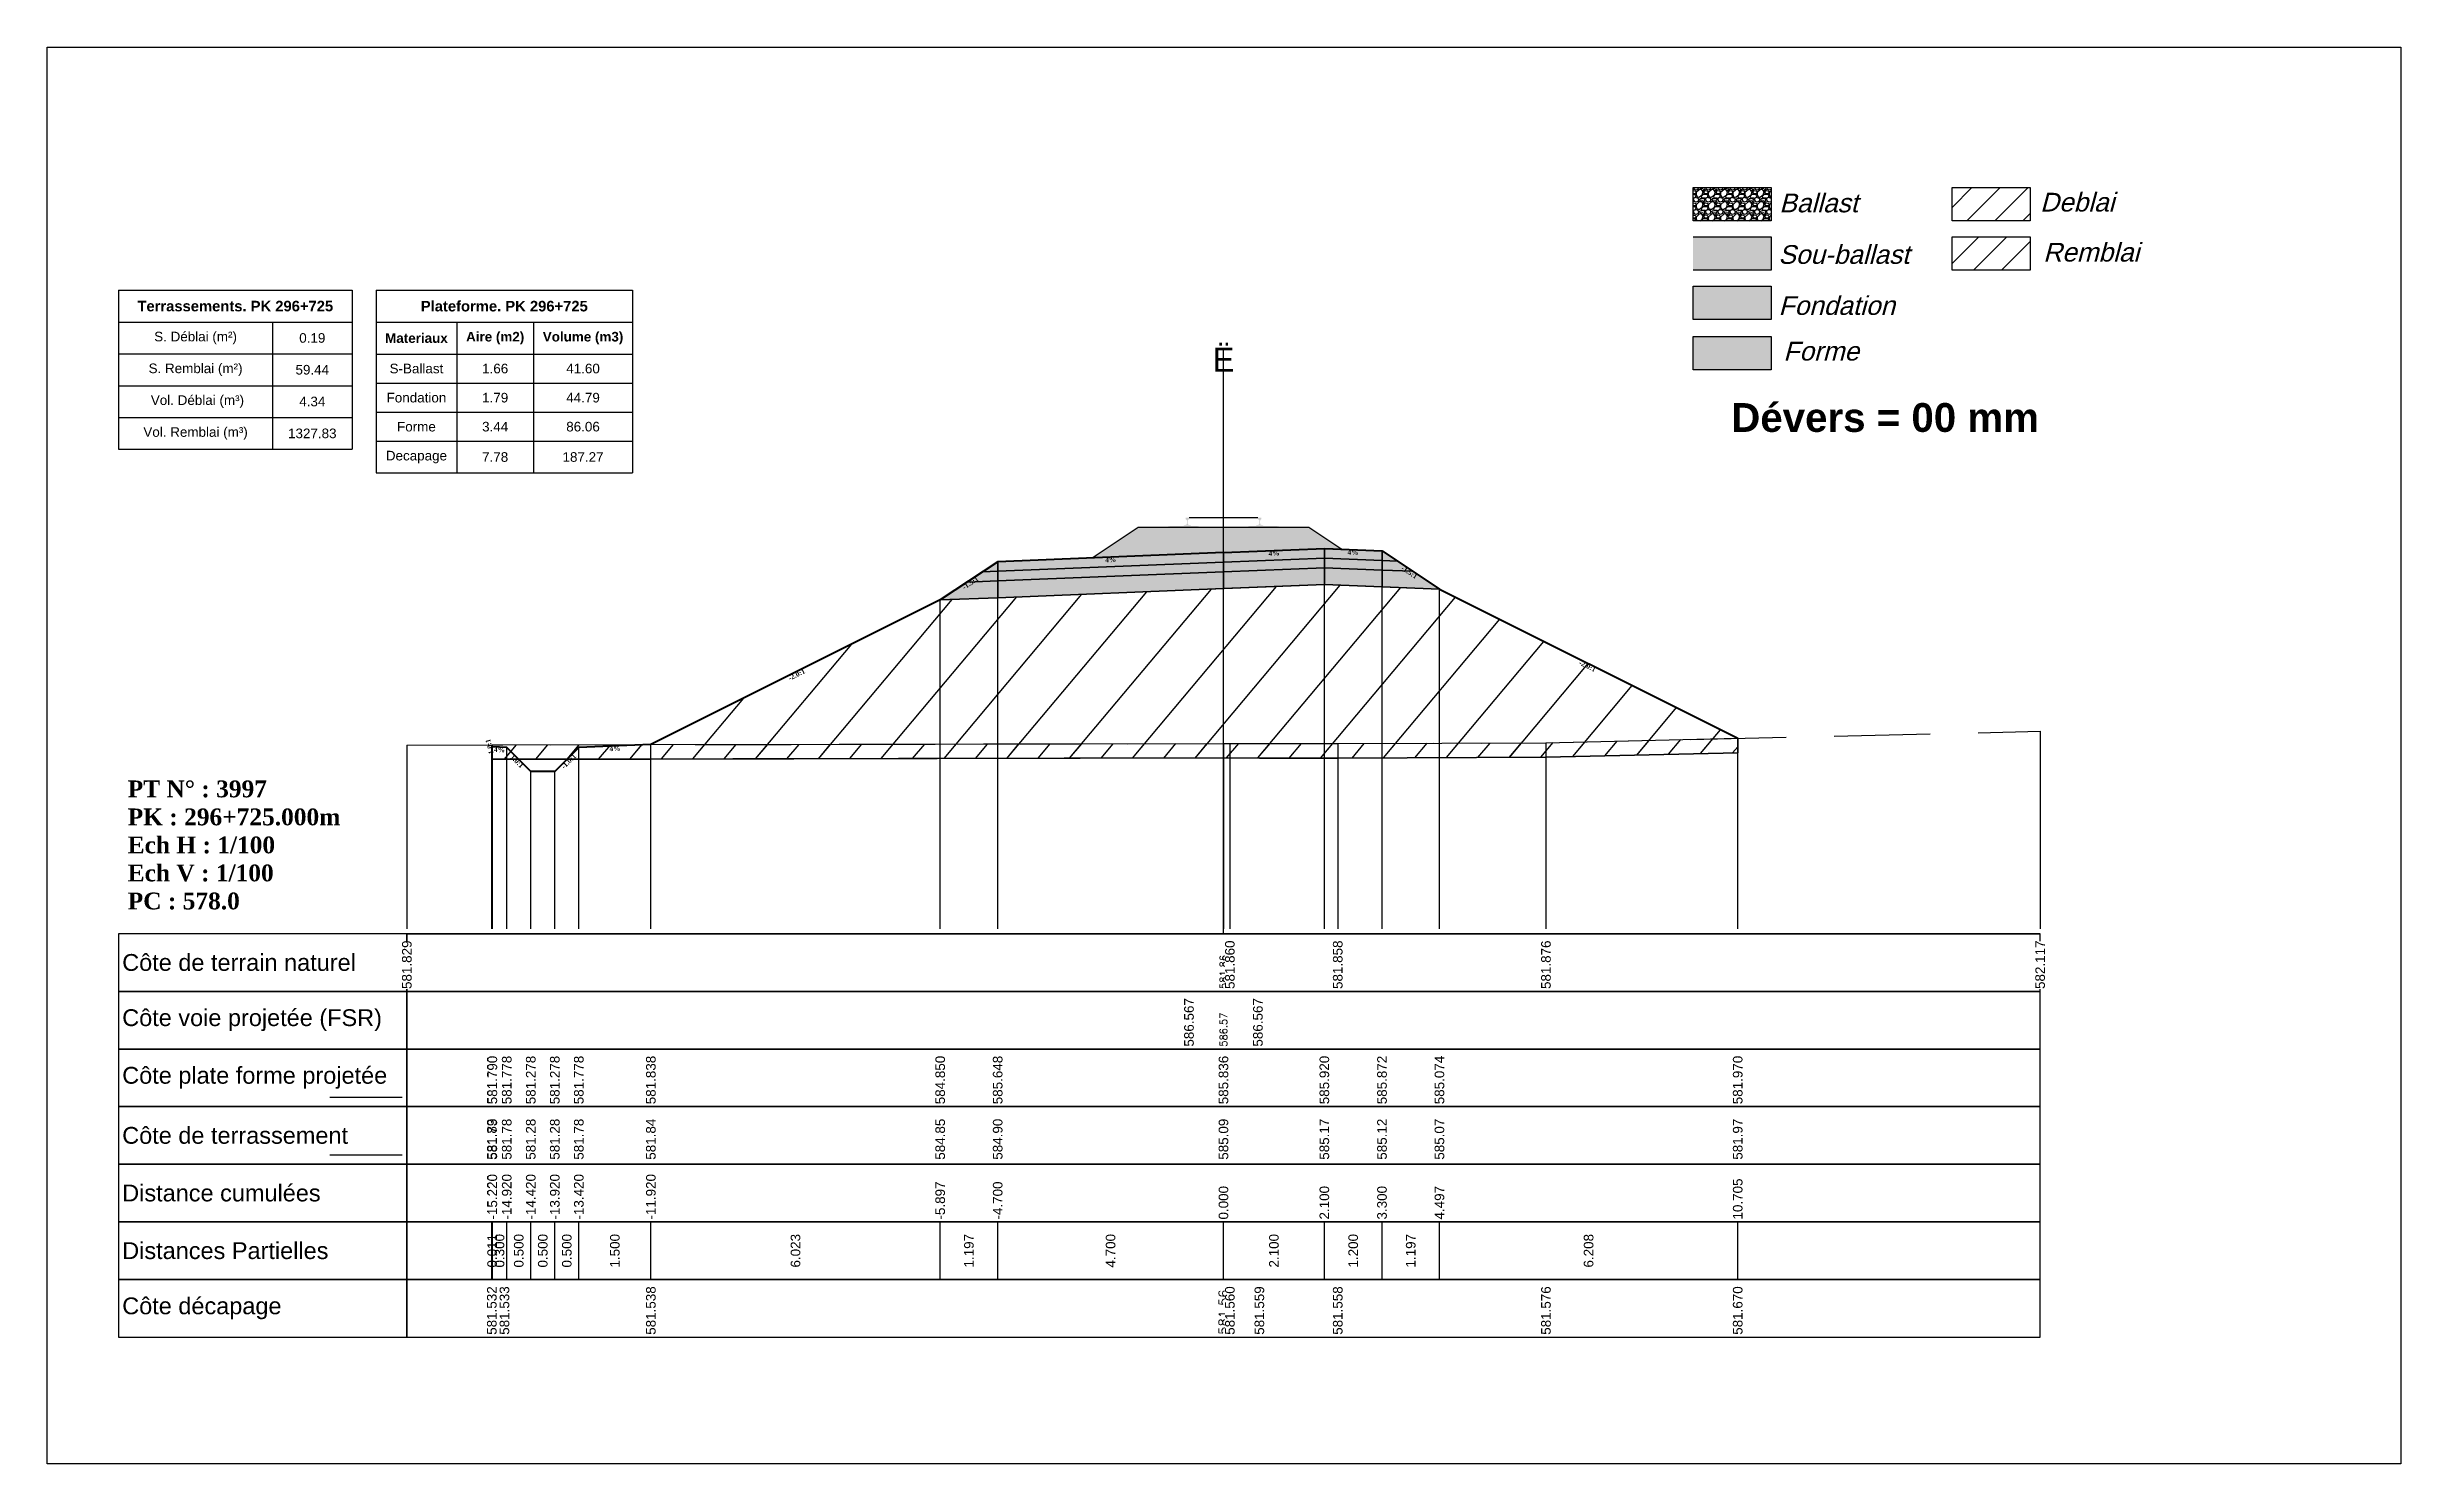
# Model space of a CAD drawing. Header units: millimetres. Extents: x 2762 to 3076, y 916 to 3305.
# Drawn here: x 2950.21 to 2999.21, y 3219.65 to 3249.15 of the extents above; entities that cross this region are included whole.
import ezdxf

# ---------------------------------------------------------------- set-up
doc = ezdxf.new("R2010")
doc.units = ezdxf.units.MM
doc.header["$LTSCALE"] = 2
doc.linetypes.add('CACHE', pattern=[9.525, 6.35, -3.175])
doc.linetypes.add('DASHED', pattern=[0.75, 0.5, -0.25])
for name, color, linetype in [('C-ANNO-TABL', 1, 'Continuous'), ('C-ANNO-TABL-TEXT', 150, 'Continuous'), ('C-ANNO-TABL-TITL', 150, 'Continuous'), ('C-ANNO-TABL-TTBL', 5, 'Continuous'), ('C-ROAD-CORR', 5, 'Continuous'), ('C-ROAD-SCTN', 7, 'Continuous')]:
    doc.layers.add(name, color=color, linetype=linetype)
doc.styles.add('ARIAL', font='arial.ttf')
doc.styles.add('C3D_Etiquette', font='romans.shx')
doc.styles.add('C3D_Profil_Travers', font='romans.shx')
doc.styles.get("Standard").update_dxf_attribs({"font": 'arial.ttf'})

msp = doc.modelspace()

# ---------------------------------------------------------------- texts
at = {"color": 7, "linetype": 'Continuous', "lineweight": -3}
for s, insert, char_height, attachment_point, style in [('{\\fWingdings|b0|i0|c2|p0;Ë}', (2974.705, 3242.384), 0.5, 8, 'C3D_Profil_Travers'), ('{\\fTimes New Roman|b1|i0|c0|p18;PT N° : 3997\\PPK : 296+725.000m\\PEch H : 1/100\\PEch V : 1/100\\PPC : 578.0}', (2951.893, 3231.184), 0.35, 7, 'C3D_Profil_Travers'), ('{\\fArial|b0|i0|c0|p34;Côte de terrain naturel}', (2951.779, 3230.084), 0.35, 4, 'C3D_Etiquette'), ('{\\fArial|b0|i0|c0|p34;Côte plate forme projetée}', (2951.779, 3227.684), 0.35, 4, 'C3D_Etiquette'), ('{\\fArial|b0|i0|c0|p34;Côte de terrassement}', (2951.779, 3226.484), 0.35, 4, 'C3D_Etiquette'), ('{\\fArial|b0|i0|c0|p34;Distance cumulées}', (2951.779, 3225.284), 0.35, 4, 'C3D_Etiquette'), ('{\\fArial|b0|i0|c0|p34;Distances Partielles}', (2951.779, 3224.084), 0.35, 4, 'C3D_Etiquette'), ('{\\fArial|b0|i0|c0|p34;Côte décapage}', (2951.779, 3222.884), 0.35, 4, 'C3D_Etiquette')]:
    msp.add_mtext(s, dxfattribs=dict(at, insert=insert, char_height=char_height, attachment_point=attachment_point, style=style))
at = {"insert": (2985.274, 3241.733), "char_height": 0.6, "attachment_point": 1}
msp.add_mtext_dynamic_manual_height_columns('{\\fArial|b1|i0|c0|p34;Dévers = 00 mm}', width=8.82587, gutter_width=1.25, heights=[0], dxfattribs=at)
at = {"color": 7, "linetype": 'Continuous', "lineweight": -3, "char_height": 0.1, "style": 'C3D_Etiquette'}
for s, insert, width, attachment_point, rotation in [('{\\fTimes New Roman|b1|i0|c0|p18;4%}', (2972.355, 3238.521), 0.42071, 2, 2.2906), ('{\\fTimes New Roman|b1|i0|c0|p18;4%}', (2975.755, 3238.657), 0.37094, 2, 2.2906), ('{\\fTimes New Roman|b1|i0|c0|p18;4%}', (2977.404, 3238.675), 0.42071, 2, 357.7094), ('{\\fTimes New Roman|b1|i0|c0|p18;-1.5:1}', (2969.408, 3238.029), 0.34598, 2, 33.6901), ('{\\fTimes New Roman|b1|i0|c0|p18;-1.5:1}', (2978.601, 3238.253), 0.34598, 2, 326.3099), ('{\\fTimes New Roman|b1|i0|c0|p18;-2.0:1}', (2965.798, 3236.124), 0.34598, 2, 26.5651), ('{\\fTimes New Roman|b1|i0|c0|p18;-2.0:1}', (2982.304, 3236.302), 0.34598, 2, 333.4349), ('{\\fTimes New Roman|b1|i0|c0|p18;1.0:1}', (2959.476, 3234.594), 0.29446, 8, 104.0362), ('{\\fTimes New Roman|b1|i0|c0|p18;4%}', (2959.635, 3234.564), 0.37094, 2, 357.7094), ('{\\fTimes New Roman|b1|i0|c0|p18;4%}', (2962.035, 3234.588), 0.42071, 2, 2.2906), ('{\\fTimes New Roman|b1|i0|c0|p18;1.0:1}', (2960.032, 3234.309), 0.29001, 2, 315), ('{\\fTimes New Roman|b1|i0|c0|p18;-1.0:1}', (2961.038, 3234.309), 0.34598, 2, 45)]:
    msp.add_mtext(s, dxfattribs=dict(at, insert=insert, width=width, attachment_point=attachment_point, rotation=rotation))
at = {"color": 7, "linetype": 'Continuous', "lineweight": -3, "rotation": 90, "style": 'C3D_Profil_Travers'}
for s, insert, char_height, attachment_point in [('581.86', (2974.705, 3229.534), 0.15, 4), ('586.57', (2974.705, 3228.334), 0.15, 4), ('{\\fArial|b0|i0|c0|p34;581.83}', (2959.474, 3225.979), 0.2, 4), ('{\\fArial|b0|i0|c0|p34;581.79}', (2959.485, 3225.979), 0.2, 4), ('{\\fArial|b0|i0|c0|p34;581.78}', (2959.785, 3225.979), 0.2, 4), ('{\\fArial|b0|i0|c0|p34;581.28}', (2960.285, 3225.979), 0.2, 4), ('{\\fArial|b0|i0|c0|p34;581.28}', (2960.785, 3225.979), 0.2, 4), ('{\\fArial|b0|i0|c0|p34;581.78}', (2961.285, 3225.979), 0.2, 4), ('{\\fArial|b0|i0|c0|p34;581.84}', (2962.785, 3225.979), 0.2, 4), ('{\\fArial|b0|i0|c0|p34;584.85}', (2968.808, 3225.979), 0.2, 4), ('{\\fArial|b0|i0|c0|p34;584.90}', (2970.005, 3225.979), 0.2, 4), ('{\\fArial|b0|i0|c0|p34;585.09}', (2974.705, 3225.979), 0.2, 4), ('{\\fArial|b0|i0|c0|p34;585.17}', (2976.805, 3225.979), 0.2, 4), ('{\\fArial|b0|i0|c0|p34;585.12}', (2978.005, 3225.979), 0.2, 4), ('{\\fArial|b0|i0|c0|p34;585.07}', (2979.201, 3225.979), 0.2, 4), ('{\\fArial|b0|i0|c0|p34;581.97}', (2985.41, 3225.979), 0.2, 4), ('{\\fArial|b0|i0|c0|p34;0.011}', (2959.48, 3224.084), 0.2, 5), ('{\\fArial|b0|i0|c0|p34;0.300}', (2959.635, 3224.084), 0.2, 5), ('{\\fArial|b0|i0|c0|p34;0.500}', (2960.035, 3224.084), 0.2, 5), ('{\\fArial|b0|i0|c0|p34;0.500}', (2960.535, 3224.084), 0.2, 5), ('{\\fArial|b0|i0|c0|p34;0.500}', (2961.035, 3224.084), 0.2, 5), ('{\\fArial|b0|i0|c0|p34;1.500}', (2962.035, 3224.084), 0.2, 5), ('{\\fArial|b0|i0|c0|p34;6.023}', (2965.796, 3224.084), 0.2, 5), ('{\\fArial|b0|i0|c0|p34;1.197}', (2969.406, 3224.084), 0.2, 5), ('{\\fArial|b0|i0|c0|p34;4.700}', (2972.355, 3224.084), 0.2, 5), ('{\\fArial|b0|i0|c0|p34;2.100}', (2975.755, 3224.084), 0.2, 5), ('{\\fArial|b0|i0|c0|p34;1.200}', (2977.405, 3224.084), 0.2, 5), ('{\\fArial|b0|i0|c0|p34;1.197}', (2978.603, 3224.084), 0.2, 5), ('{\\fArial|b0|i0|c0|p34;6.208}', (2982.306, 3224.084), 0.2, 5), ('581.56', (2974.705, 3222.334), 0.2, 4)]:
    msp.add_mtext(s, dxfattribs=dict(at, insert=insert, char_height=char_height, attachment_point=attachment_point))
at = {"color": 7, "linetype": 'Continuous', "lineweight": -3, "insert": (2951.779, 3228.884), "char_height": 0.35, "attachment_point": 4}
msp.add_mtext('{\\fArial|b0|i0|c0|p34;Côte voie projetée (FSR)}', dxfattribs=at)
at = {"layer": 'C-ANNO-TABL-TEXT', "color": 7, "style": 'ARIAL', "oblique": 15}
for s, p in [('Ballast', (2986.274, 3245.705)), ('Deblai', (2991.704, 3245.721)), ('Sou-ballast', (2986.254, 3244.632)), ('Remblai', (2991.768, 3244.679)), ('Fondation', (2986.259, 3243.569)), ('Forme', (2986.359, 3242.619))]:
    msp.add_text(s, height=0.39, dxfattribs=at).set_placement(p)
at = {"layer": 'C-ANNO-TABL-TEXT', "color": 7, "linetype": 'Continuous', "lineweight": -3, "char_height": 0.2, "attachment_point": 5, "style": 'ARIAL'}
for s, insert in [('{\\fArial|b0|i0|c0|p34;\\C7;0.19}', (2955.736, 3243.088)), ('{\\fArial|b0|i0|c0|p34;\\C7;59.44}', (2955.736, 3242.426)), ('{\\fArial|b0|i0|c0|p34;\\C7;S-Ballast}', (2957.904, 3242.451)), ('{\\fArial|b0|i0|c0|p34;\\C7;1.66}', (2959.543, 3242.451)), ('{\\C18;\\c0;41.60}', (2961.372, 3242.451)), ('{\\fArial|b0|i0|c0|p34;\\C7;4.34}', (2955.736, 3241.764)), ('{\\fArial|b0|i0|c0|p34;\\C7;Fondation}', (2957.904, 3241.845)), ('{\\fArial|b0|i0|c0|p34;\\C7;1.79}', (2959.543, 3241.845)), ('{\\C18;\\c0;44.79}', (2961.372, 3241.845)), ('{\\fArial|b0|i0|c0|p34;\\C7;1327.83}', (2955.736, 3241.101)), ('{\\fArial|b0|i0|c0|p34;\\C7;Forme}', (2957.904, 3241.241)), ('{\\fArial|b0|i0|c0|p34;\\C7;3.44}', (2959.543, 3241.241)), ('{\\C18;\\c0;86.06}', (2961.372, 3241.241)), ('{\\fArial|b0|i0|c0|p34;\\C7;Decapage}', (2957.904, 3240.609)), ('{\\fArial|b0|i0|c0|p34;\\C7;7.78}', (2959.543, 3240.609)), ('{\\C18;\\c0;187.27}', (2961.372, 3240.609))]:
    msp.add_mtext(s, dxfattribs=dict(at, insert=insert))
at = {"layer": 'C-ANNO-TABL-TITL', "color": 7, "linetype": 'Continuous', "lineweight": -3, "attachment_point": 5, "style": 'ARIAL'}
for s, insert, char_height in [('{\\fArial|b1|i0|c0|p34;\\C7;Terrassements. PK 296+725}', (2954.133, 3243.751), 0.22), ('{\\fArial|b1|i0|c0|p34;\\C18;\\c0;Plateforme. PK 296+725}', (2959.733, 3243.75), 0.22), ('{\\fArial|b0|i0|c0|p34;\\C7;S. Déblai (m²) }', (2953.306, 3243.088), 0.2), ('{\\fArial|b1|i0|c0|p34;\\C7;Materiaux   }', (2957.904, 3243.085), 0.2), ('{\\fArial|b1|i0|c0|p34;\\C7;Aire (m2)}', (2959.543, 3243.085), 0.2), ('{\\fArial|b1|i0|c0|p34;\\C7;Volume (m3)}', (2961.372, 3243.085), 0.2), ('{\\fArial|b0|i0|c0|p34;\\C7;S. Remblai (m²) }', (2953.306, 3242.426), 0.2), ('{\\fArial|b0|i0|c0|p34;\\C7; Vol. Déblai (m³) }', (2953.306, 3241.764), 0.2), ('{\\fArial|b0|i0|c0|p34;\\C7;Vol. Remblai (m³)}', (2953.306, 3241.101), 0.2)]:
    msp.add_mtext(s, dxfattribs=dict(at, insert=insert, char_height=char_height))

# ---------------------------------------------------------------- hatches: boundary and pattern name
h = msp.add_hatch(color=11)
h.dxf.hatch_style = 1
h.paths.add_polyline_path([(2986.106, 3245.191), (2984.48, 3245.191), (2984.48, 3244.499), (2986.106, 3244.499)])
h = msp.add_hatch(color=30)
h.dxf.hatch_style = 1
h.paths.add_polyline_path([(2986.106, 3244.164), (2984.48, 3244.164), (2984.48, 3243.472), (2986.106, 3243.472)])
h = msp.add_hatch(color=83)
h.dxf.hatch_style = 1
h.paths.add_polyline_path([(2986.106, 3243.118), (2984.48, 3243.118), (2984.48, 3242.426), (2986.106, 3242.426)])
at = {"linetype": 'Continuous', "lineweight": -3}
h = msp.add_hatch(dxfattribs=at)
h.set_pattern_fill('GRAVEL', color=252, scale=0.009, style=0)
h.set_pattern_definition([(228.0128, (2972.136781, 3238.738762), (-1.8288, -2.0574), [0.030755, -3.0447435]), (184.96974, (2972.116207, 3238.715902), (2.743199999, 0.228600013), [0.0527764, -5.2248644]), (132.51045, (2972.063629, 3238.71133), (2.286, -2.5146), [0.0372133, -3.684125]), (267.2737, (2971.974475, 3238.65418), (0.2286, 4.572), [0.0480604, -4.7579794]), (292.83365, (2971.972189, 3238.606174), (-1.143, 2.7432), [0.047127, -4.6655827]), (357.2737, (2971.990477, 3238.56274), (-4.572, 0.2286), [0.0480604, -4.7579794]), (37.69424, (2972.038483, 3238.560454), (-2.9718, -2.286), [0.0635574, -6.2921804]), (72.25533, (2972.088775, 3238.599316), (1.6002, 5.0292), [0.0600048, -5.940473]), (121.42957, (2972.107063, 3238.656466), (-1.8288, 2.9718), [0.048223, -4.774099]), (175.23636, (2972.081917, 3238.697614), (2.5146, -0.2286), [0.055054, -2.697654]), (222.39744, (2972.027053, 3238.702186), (-2.7432, -2.5146), [0.071197, -7.0485095]), (138.81407, (2972.20079, 3238.651894), (-1.6002, 1.3716), [0.0243004, -2.405751]), (171.46923, (2972.182501, 3238.667896), (2.9718, -0.4572), [0.0462314, -4.5769175]), (225, (2972.13678, 3238.67475), (-3e-17, -0.2286), [0.032329, -0.29096]), (203.1986, (2972.12078, 3238.702186), (1.143, 0.4572), [0.01741, -1.723556]), (291.8014, (2972.104777, 3238.69533), (-0.2286, 0.6858), [0.024621, -1.206428]), (30.9638, (2972.11392, 3238.672468), (0.6858, 0.4572), [0.039989, -1.292967]), (161.565, (2972.14821, 3238.69304), (0.4572, -0.2286), [0.028916, -0.693981]), (16.38954, (2971.972189, 3238.695328), (2.286, 0.6858), [0.040508, -4.0102944]), (70.34618, (2972.011051, 3238.706758), (-0.9144, -2.5146), [0.033984, -3.3643994]), (293.1986, (2972.14821, 3238.738762), (-0.4572, 1.143), [0.034819, -1.7061465]), (343.61046, (2972.161927, 3238.706758), (-2.286, 0.6858), [0.040508, -4.0102944]), (339.44395, (2971.97219, 3238.553596), (-1.143, 0.4572), [0.039063, -1.914096]), (294.77514, (2972.008765, 3238.53988), (-1.143, 2.5146), [0.0327305, -3.2403234]), (66.8014, (2972.150497, 3238.510162), (0.4572, 1.143), [0.034819, -1.7061465]), (17.35402, (2972.164213, 3238.542166), (-2.9718, -0.9144), [0.0383204, -3.793714]), (69.44395, (2972.038483, 3238.510162), (-0.4572, -1.143), [0.0195316, -1.933628]), (101.3099, (2972.13678, 3238.51016), (-0.2286, 0.9144), [0.011656, -1.1539795]), (165.9638, (2972.134495, 3238.52159), (0.6858, -0.2286), [0.047127, -0.895415]), (186.009, (2972.088775, 3238.533022), (2.286, 0.2286), [0.043674, -4.323723]), (303.69, (2972.11392, 3238.651894), (-0.2286, 0.4572), [0.032969, -0.79126]), (353.15723, (2972.132209, 3238.624462), (3.8862, -0.4572), [0.05756, -5.698441]), (60.9454, (2972.18936, 3238.617604), (-0.9144, -1.6002), [0.023536, -2.330045]), (90, (2972.2008, 3238.63818), (-0.2286, 0.2286), [0.013716, -0.214884]), (120.25644, (2972.084203, 3238.53988), (0.9144, -1.6002), [0.031758, -3.1440547]), (48.0128, (2972.068201, 3238.567312), (1.8288, 2.0574), [0.06151, -3.0139886]), (0, (2972.10935, 3238.61303), (0.2286, 0.2286), [0.059436, -0.169164]), (325.30485, (2972.168785, 3238.613032), (2.286, -1.6002), [0.036145, -3.5783385]), (254.0546, (2972.198503, 3238.592458), (-0.2286, -0.9144), [0.033285, -1.6309485]), (207.64598, (2972.189359, 3238.560454), (-4.3434, -2.286), [0.054193, -5.365122]), (175.42608, (2972.141353, 3238.535308), (-2.9718, 0.2286), [0.0573327, -5.675926])])
h.paths.add_polyline_path([(2971.972, 3238.51), (2972.93, 3239.148), (2976.48, 3239.148), (2977.169, 3238.689), (2976.805, 3238.703)])
msp.add_hatch(color=254, dxfattribs=at).paths.add_polyline_path([(2973.487, 3238.967), (2973.487, 3239.152), (2973.602, 3239.173), (2973.95, 3239.173), (2973.95, 3239.178), (2973.876, 3239.178), (2973.876, 3239.188), (2973.877, 3239.189), (2973.879, 3239.19), (2973.88, 3239.19), (2973.9, 3239.192), (2973.903, 3239.192), (2973.906, 3239.194), (2973.934, 3239.204), (2973.937, 3239.205), (2973.938, 3239.207), (2973.939, 3239.208), (2973.94, 3239.212), (2973.941, 3239.219), (2973.942, 3239.228), (2973.943, 3239.239), (2973.943, 3239.263), (2973.942, 3239.278), (2973.942, 3239.285), (2973.941, 3239.291), (2973.94, 3239.295), (2973.94, 3239.297), (2973.939, 3239.301), (2973.938, 3239.302), (2973.937, 3239.304), (2973.936, 3239.305), (2973.935, 3239.306), (2973.919, 3239.311), (2973.917, 3239.313), (2973.916, 3239.314), (2973.915, 3239.316), (2973.915, 3239.318), (2973.915, 3239.336), (2973.916, 3239.341), (2973.917, 3239.343), (2973.919, 3239.345), (2973.921, 3239.347), (2973.924, 3239.348), (2973.925, 3239.348), (2973.929, 3239.349), (2973.933, 3239.35), (2973.936, 3239.35), (2973.94, 3239.35), (2973.945, 3239.35), (2973.948, 3239.35), (2973.951, 3239.35), (2973.955, 3239.35), (2973.958, 3239.35), (2973.962, 3239.35), (2973.967, 3239.35), (2973.97, 3239.35), (2973.974, 3239.349), (2973.978, 3239.348), (2973.979, 3239.348), (2973.981, 3239.347), (2973.984, 3239.345), (2973.986, 3239.343), (2973.987, 3239.341), (2973.987, 3239.336), (2973.987, 3239.318), (2973.987, 3239.316), (2973.987, 3239.314), (2973.986, 3239.313), (2973.984, 3239.311), (2973.968, 3239.306), (2973.967, 3239.305), (2973.965, 3239.304), (2973.964, 3239.302), (2973.964, 3239.301), (2973.963, 3239.297), (2973.962, 3239.295), (2973.962, 3239.291), (2973.961, 3239.285), (2973.96, 3239.278), (2973.96, 3239.263), (2973.96, 3239.239), (2973.961, 3239.228), (2973.962, 3239.219), (2973.963, 3239.212), (2973.964, 3239.208), (2973.965, 3239.207), (2973.966, 3239.205), (2973.968, 3239.204), (2973.997, 3239.194), (2974, 3239.192), (2974.003, 3239.192), (2974.023, 3239.19), (2974.024, 3239.19), (2974.025, 3239.189), (2974.026, 3239.188), (2974.026, 3239.178), (2973.952, 3239.178), (2973.952, 3239.173), (2974.156, 3239.173), (2974.288, 3239.142), (2975.122, 3239.142), (2975.253, 3239.173), (2975.457, 3239.173), (2975.457, 3239.178), (2975.383, 3239.178), (2975.383, 3239.188), (2975.384, 3239.189), (2975.386, 3239.19), (2975.387, 3239.19), (2975.407, 3239.192), (2975.41, 3239.192), (2975.413, 3239.194), (2975.441, 3239.204), (2975.444, 3239.205), (2975.445, 3239.207), (2975.446, 3239.208), (2975.447, 3239.212), (2975.448, 3239.219), (2975.449, 3239.228), (2975.45, 3239.239), (2975.45, 3239.263), (2975.449, 3239.278), (2975.449, 3239.285), (2975.448, 3239.291), (2975.447, 3239.295), (2975.447, 3239.297), (2975.446, 3239.301), (2975.445, 3239.302), (2975.444, 3239.304), (2975.443, 3239.305), (2975.442, 3239.306), (2975.426, 3239.311), (2975.424, 3239.313), (2975.423, 3239.314), (2975.422, 3239.316), (2975.422, 3239.318), (2975.422, 3239.336), (2975.423, 3239.341), (2975.424, 3239.343), (2975.426, 3239.345), (2975.428, 3239.347), (2975.431, 3239.348), (2975.432, 3239.348), (2975.436, 3239.349), (2975.44, 3239.35), (2975.443, 3239.35), (2975.447, 3239.35), (2975.452, 3239.35), (2975.455, 3239.35), (2975.458, 3239.35), (2975.462, 3239.35), (2975.465, 3239.35), (2975.469, 3239.35), (2975.474, 3239.35), (2975.477, 3239.35), (2975.481, 3239.349), (2975.485, 3239.348), (2975.486, 3239.348), (2975.488, 3239.347), (2975.491, 3239.345), (2975.493, 3239.343), (2975.494, 3239.341), (2975.494, 3239.336), (2975.494, 3239.318), (2975.494, 3239.316), (2975.494, 3239.314), (2975.493, 3239.313), (2975.491, 3239.311), (2975.475, 3239.306), (2975.474, 3239.305), (2975.472, 3239.304), (2975.471, 3239.302), (2975.471, 3239.301), (2975.47, 3239.297), (2975.469, 3239.295), (2975.469, 3239.291), (2975.468, 3239.285), (2975.467, 3239.278), (2975.467, 3239.263), (2975.467, 3239.239), (2975.468, 3239.228), (2975.469, 3239.219), (2975.47, 3239.212), (2975.471, 3239.208), (2975.472, 3239.207), (2975.473, 3239.205), (2975.475, 3239.204), (2975.504, 3239.194), (2975.507, 3239.192), (2975.51, 3239.192), (2975.53, 3239.19), (2975.531, 3239.19), (2975.532, 3239.189), (2975.533, 3239.188), (2975.533, 3239.178), (2975.459, 3239.178), (2975.459, 3239.173), (2975.807, 3239.173), (2975.922, 3239.152), (2975.922, 3238.967)])
h = msp.add_hatch(color=30, dxfattribs=at)
h.paths.add_polyline_path([(2978.005, 3238.255), (2978.005, 3238.455), (2978.324, 3238.443), (2978.643, 3238.23)])
h.paths.add_polyline_path([(2976.805, 3238.303), (2976.805, 3238.503), (2978.005, 3238.455), (2978.005, 3238.255)])
h.paths.add_polyline_path([(2974.705, 3238.219), (2974.705, 3238.419), (2976.805, 3238.503), (2976.805, 3238.303)])
h.paths.add_polyline_path([(2970.005, 3238.031), (2970.005, 3238.231), (2974.705, 3238.419), (2974.705, 3238.219)])
h.paths.add_polyline_path([(2969.366, 3238.006), (2969.685, 3238.219), (2970.005, 3238.231), (2970.005, 3238.031)])
h = msp.add_hatch(color=11, dxfattribs=at)
h.paths.add_polyline_path([(2978.005, 3238.455), (2978.005, 3238.655), (2978.324, 3238.443)])
h.paths.add_polyline_path([(2976.805, 3238.503), (2976.805, 3238.703), (2978.005, 3238.655), (2978.005, 3238.455)])
h.paths.add_polyline_path([(2974.705, 3238.419), (2974.705, 3238.619), (2976.805, 3238.703), (2976.805, 3238.503)])
h.paths.add_polyline_path([(2970.005, 3238.231), (2970.005, 3238.431), (2974.705, 3238.619), (2974.705, 3238.419)])
h.paths.add_polyline_path([(2969.685, 3238.219), (2970.005, 3238.431), (2970.005, 3238.231)])
h = msp.add_hatch(dxfattribs=at)
h.set_pattern_fill('_U', color=3, angle=50, style=0, pattern_type=0)
h.set_pattern_definition([(50, (2961.0418, 3234.319), (-0.766044, 0.642788), [])])
h.paths.add_polyline_path([(2961.042, 3234.319), (2961.285, 3234.562), (2962.785, 3234.622), (2968.808, 3237.634), (2976.805, 3237.953), (2979.201, 3237.858), (2985.41, 3234.754), (2985.41, 3234.454), (2981.418, 3234.36), (2977.084, 3234.342), (2974.838, 3234.344)])
h.paths.add_polyline_path([(2959.474, 3234.316), (2959.474, 3234.616), (2959.485, 3234.574), (2959.785, 3234.562), (2960.03, 3234.317)])
h = msp.add_hatch(color=83, dxfattribs=at)
h.paths.add_polyline_path([(2978.005, 3237.905), (2978.005, 3238.255), (2978.643, 3238.23), (2979.201, 3237.858)])
h.paths.add_polyline_path([(2976.805, 3237.953), (2976.805, 3238.303), (2978.005, 3238.255), (2978.005, 3237.905)])
h.paths.add_polyline_path([(2974.705, 3237.869), (2974.705, 3238.219), (2976.805, 3238.303), (2976.805, 3237.953)])
h.paths.add_polyline_path([(2970.005, 3237.681), (2970.005, 3238.031), (2974.705, 3238.219), (2974.705, 3237.869)])
h.paths.add_polyline_path([(2968.808, 3237.634), (2969.366, 3238.006), (2970.005, 3238.031), (2970.005, 3237.681)])
h = msp.add_hatch(dxfattribs=at)
h.set_pattern_fill('_U', color=150, scale=0.5, angle=50, style=0, pattern_type=0)
h.set_pattern_definition([(50, (2961.0418, 3234.319), (-0.383022, 0.321394), [])])
h.paths.add_polyline_path([(2961.042, 3234.319), (2961.285, 3234.562), (2962.785, 3234.622), (2974.838, 3234.644), (2977.084, 3234.642), (2981.418, 3234.66), (2985.41, 3234.754), (2985.41, 3234.454), (2981.418, 3234.36), (2977.084, 3234.342), (2974.838, 3234.344)])
h.paths.add_polyline_path([(2959.474, 3234.616), (2962.785, 3234.622), (2961.285, 3234.562), (2961.042, 3234.319), (2960.03, 3234.317), (2959.785, 3234.562), (2959.485, 3234.574)])
h.paths.add_polyline_path([(2959.474, 3234.316), (2959.474, 3234.616), (2959.485, 3234.574), (2959.785, 3234.562), (2960.03, 3234.317)])

# ---------------------------------------------------------------- linework, layer by layer
for p, q in [((2984.48, 3246.219), (2986.106, 3246.219)), ((2984.48, 3246.219), (2986.106, 3246.219)), ((2984.48, 3245.527), (2984.48, 3246.219)), ((2986.106, 3246.219), (2986.106, 3245.527)), ((2986.106, 3246.219), (2986.106, 3245.527)), ((2989.873, 3246.219), (2991.499, 3246.219)), ((2989.873, 3245.527), (2989.873, 3246.219)), ((2991.499, 3246.219), (2991.499, 3245.527)), ((2986.106, 3245.527), (2984.48, 3245.527)), ((2986.106, 3245.527), (2984.48, 3245.527)), ((2991.499, 3245.527), (2989.873, 3245.527)), ((2984.48, 3245.191), (2986.106, 3245.191)), ((2986.106, 3245.191), (2986.106, 3244.499)), ((2989.873, 3245.191), (2991.499, 3245.191)), ((2989.873, 3244.499), (2989.873, 3245.191)), ((2991.499, 3245.191), (2991.499, 3244.499)), ((2986.106, 3244.499), (2984.48, 3244.499)), ((2991.499, 3244.499), (2989.873, 3244.499)), ((2984.48, 3244.164), (2986.106, 3244.164)), ((2984.48, 3243.472), (2984.48, 3244.164)), ((2986.106, 3244.164), (2986.106, 3243.472)), ((2986.106, 3243.472), (2984.48, 3243.472)), ((2984.48, 3243.118), (2986.106, 3243.118)), ((2984.48, 3242.426), (2984.48, 3243.118)), ((2986.106, 3243.118), (2986.106, 3242.426)), ((2986.106, 3242.426), (2984.48, 3242.426))]:
    msp.add_line(p, q)
at = {"linetype": 'Continuous'}
for p, q in [((2984.483, 3246.172), (2984.48, 3246.173)), ((2984.48, 3246.17), (2984.483, 3246.172)), ((2984.52, 3246.144), (2984.48, 3246.15)), ((2984.48, 3246.104), (2984.53, 3246.098)), ((2984.48, 3246.083), (2984.506, 3246.083)), ((2984.532, 3246.019), (2984.48, 3245.992)), ((2984.483, 3245.918), (2984.48, 3245.919)), ((2984.48, 3245.916), (2984.483, 3245.918)), ((2984.52, 3245.89), (2984.48, 3245.896)), ((2984.48, 3245.85), (2984.53, 3245.844)), ((2984.48, 3245.829), (2984.506, 3245.829)), ((2984.532, 3245.765), (2984.48, 3245.738)), ((2984.484, 3245.969), (2984.499, 3245.934)), ((2984.485, 3245.969), (2984.501, 3246.005)), ((2984.486, 3246.219), (2984.499, 3246.188)), ((2984.498, 3246.188), (2984.541, 3246.175)), ((2984.498, 3245.934), (2984.541, 3245.921)), ((2984.501, 3246.005), (2984.542, 3246.018)), ((2984.501, 3245.751), (2984.542, 3245.764)), ((2984.505, 3246.086), (2984.539, 3246.063)), ((2984.505, 3245.832), (2984.539, 3245.809)), ((2984.543, 3246.128), (2984.522, 3246.145)), ((2984.543, 3245.874), (2984.522, 3245.891)), ((2984.529, 3246.088), (2984.542, 3246.111)), ((2984.539, 3246.061), (2984.529, 3246.025)), ((2984.529, 3245.834), (2984.542, 3245.857)), ((2984.539, 3245.807), (2984.529, 3245.771)), ((2984.541, 3246.175), (2984.585, 3246.188)), ((2984.541, 3246.016), (2984.582, 3246.001)), ((2984.541, 3245.921), (2984.585, 3245.934)), ((2984.541, 3245.762), (2984.582, 3245.747)), ((2984.544, 3246.129), (2984.542, 3246.076)), ((2984.542, 3246.111), (2984.542, 3246.127)), ((2984.542, 3246.076), (2984.562, 3246.028)), ((2984.544, 3245.875), (2984.542, 3245.822)), ((2984.542, 3245.857), (2984.542, 3245.873)), ((2984.542, 3245.822), (2984.562, 3245.774)), ((2984.609, 3246.175), (2984.55, 3246.122)), ((2984.609, 3245.921), (2984.55, 3245.868)), ((2984.562, 3246.025), (2984.615, 3246.022)), ((2984.562, 3245.771), (2984.615, 3245.768)), ((2984.581, 3246.003), (2984.596, 3245.97)), ((2984.585, 3246.187), (2984.596, 3246.219)), ((2984.585, 3245.933), (2984.598, 3245.969)), ((2984.662, 3246.175), (2984.601, 3246.18)), ((2984.662, 3245.921), (2984.601, 3245.926)), ((2984.642, 3245.939), (2984.614, 3245.969)), ((2984.615, 3246.025), (2984.671, 3246.068)), ((2984.615, 3245.969), (2984.623, 3245.989)), ((2984.615, 3245.771), (2984.671, 3245.814)), ((2984.642, 3246.193), (2984.618, 3246.219)), ((2984.671, 3245.989), (2984.623, 3245.984)), ((2984.685, 3246.199), (2984.627, 3246.194)), ((2984.685, 3245.945), (2984.627, 3245.94)), ((2984.649, 3246.033), (2984.694, 3246.083)), ((2984.649, 3245.779), (2984.694, 3245.829)), ((2984.668, 3246.003), (2984.65, 3246.034)), ((2984.668, 3245.749), (2984.65, 3245.78)), ((2984.689, 3246.131), (2984.661, 3246.176)), ((2984.689, 3245.877), (2984.661, 3245.922)), ((2984.73, 3245.999), (2984.666, 3246.004)), ((2984.671, 3246.068), (2984.691, 3246.132)), ((2984.722, 3245.982), (2984.671, 3245.994)), ((2984.671, 3245.814), (2984.691, 3245.878)), ((2984.688, 3246.175), (2984.698, 3246.15)), ((2984.688, 3245.921), (2984.698, 3245.896)), ((2984.707, 3246.183), (2984.689, 3246.176)), ((2984.707, 3245.929), (2984.689, 3245.922)), ((2984.694, 3246.083), (2984.76, 3246.083)), ((2984.694, 3245.829), (2984.76, 3245.829)), ((2984.699, 3246.149), (2984.737, 3246.172)), ((2984.724, 3246.152), (2984.699, 3246.127)), ((2984.699, 3246.127), (2984.719, 3246.096)), ((2984.699, 3245.895), (2984.737, 3245.918)), ((2984.724, 3245.898), (2984.699, 3245.873)), ((2984.699, 3245.873), (2984.719, 3245.842)), ((2984.719, 3246.219), (2984.701, 3246.198)), ((2984.719, 3246.219), (2984.701, 3246.198)), ((2984.724, 3245.97), (2984.701, 3245.944)), ((2984.737, 3246.172), (2984.706, 3246.182)), ((2984.737, 3245.918), (2984.706, 3245.928)), ((2984.72, 3246.106), (2984.784, 3246.098)), ((2984.72, 3245.852), (2984.784, 3245.844)), ((2984.724, 3245.969), (2984.722, 3245.982)), ((2984.774, 3246.144), (2984.724, 3246.151)), ((2984.774, 3246.144), (2984.724, 3246.151)), ((2984.774, 3245.89), (2984.724, 3245.897)), ((2984.786, 3246.019), (2984.733, 3245.991)), ((2984.786, 3245.765), (2984.733, 3245.737)), ((2984.738, 3245.969), (2984.753, 3245.934)), ((2984.739, 3245.969), (2984.755, 3246.005)), ((2984.74, 3246.219), (2984.753, 3246.188)), ((2984.74, 3246.219), (2984.753, 3246.188)), ((2984.752, 3246.188), (2984.795, 3246.175)), ((2984.752, 3246.188), (2984.795, 3246.175)), ((2984.752, 3245.934), (2984.795, 3245.921)), ((2984.755, 3246.005), (2984.796, 3246.018)), ((2984.755, 3245.751), (2984.796, 3245.764)), ((2984.759, 3246.086), (2984.793, 3246.063)), ((2984.759, 3245.832), (2984.793, 3245.809)), ((2984.797, 3246.128), (2984.776, 3246.145)), ((2984.797, 3246.128), (2984.776, 3246.145)), ((2984.797, 3245.874), (2984.776, 3245.891)), ((2984.783, 3246.088), (2984.796, 3246.111)), ((2984.793, 3246.061), (2984.783, 3246.025)), ((2984.783, 3245.834), (2984.796, 3245.857)), ((2984.793, 3245.807), (2984.783, 3245.771)), ((2984.795, 3246.175), (2984.839, 3246.188)), ((2984.795, 3246.175), (2984.839, 3246.188)), ((2984.795, 3246.016), (2984.836, 3246.001)), ((2984.795, 3245.921), (2984.839, 3245.934)), ((2984.795, 3245.762), (2984.836, 3245.747)), ((2984.798, 3246.129), (2984.796, 3246.076)), ((2984.798, 3246.129), (2984.796, 3246.076)), ((2984.796, 3246.111), (2984.796, 3246.127)), ((2984.796, 3246.111), (2984.796, 3246.127)), ((2984.796, 3246.076), (2984.816, 3246.028)), ((2984.798, 3245.875), (2984.796, 3245.822)), ((2984.796, 3245.857), (2984.796, 3245.873)), ((2984.796, 3245.822), (2984.816, 3245.774)), ((2984.863, 3246.175), (2984.804, 3246.122)), ((2984.863, 3246.175), (2984.804, 3246.122)), ((2984.863, 3245.921), (2984.804, 3245.868)), ((2984.816, 3246.025), (2984.869, 3246.022)), ((2984.816, 3245.771), (2984.869, 3245.768)), ((2984.835, 3246.003), (2984.85, 3245.97)), ((2984.839, 3246.187), (2984.85, 3246.219)), ((2984.839, 3246.187), (2984.85, 3246.219)), ((2984.839, 3245.933), (2984.852, 3245.969)), ((2984.916, 3246.175), (2984.855, 3246.18)), ((2984.916, 3246.175), (2984.855, 3246.18)), ((2984.916, 3245.921), (2984.855, 3245.926)), ((2984.896, 3245.939), (2984.868, 3245.969)), ((2984.869, 3246.025), (2984.925, 3246.068)), ((2984.869, 3246.025), (2984.925, 3246.068)), ((2984.869, 3245.969), (2984.877, 3245.989)), ((2984.869, 3245.771), (2984.925, 3245.814)), ((2984.896, 3246.193), (2984.872, 3246.219)), ((2984.896, 3246.193), (2984.872, 3246.219)), ((2984.925, 3245.989), (2984.877, 3245.984)), ((2984.939, 3246.199), (2984.881, 3246.194)), ((2984.939, 3246.199), (2984.881, 3246.194)), ((2984.939, 3245.945), (2984.881, 3245.94)), ((2984.903, 3246.033), (2984.948, 3246.083)), ((2984.903, 3246.033), (2984.948, 3246.083)), ((2984.903, 3245.779), (2984.948, 3245.829)), ((2984.922, 3246.003), (2984.904, 3246.034)), ((2984.922, 3246.003), (2984.904, 3246.034)), ((2984.922, 3245.749), (2984.904, 3245.78)), ((2984.943, 3246.131), (2984.915, 3246.176)), ((2984.943, 3246.131), (2984.915, 3246.176)), ((2984.943, 3245.877), (2984.915, 3245.922)), ((2984.984, 3245.999), (2984.92, 3246.004)), ((2984.984, 3245.999), (2984.92, 3246.004)), ((2984.925, 3246.068), (2984.945, 3246.132)), ((2984.925, 3246.068), (2984.945, 3246.132)), ((2984.976, 3245.982), (2984.925, 3245.994)), ((2984.976, 3245.982), (2984.925, 3245.994)), ((2984.925, 3245.814), (2984.945, 3245.878)), ((2984.942, 3246.175), (2984.952, 3246.15)), ((2984.942, 3246.175), (2984.952, 3246.15)), ((2984.942, 3245.921), (2984.952, 3245.896)), ((2984.961, 3246.183), (2984.943, 3246.176)), ((2984.961, 3246.183), (2984.943, 3246.176)), ((2984.961, 3245.929), (2984.943, 3245.922)), ((2984.948, 3246.083), (2985.014, 3246.083)), ((2984.948, 3246.083), (2985.014, 3246.083)), ((2984.948, 3245.829), (2985.014, 3245.829)), ((2984.953, 3246.149), (2984.991, 3246.172)), ((2984.953, 3246.149), (2984.991, 3246.172)), ((2984.978, 3246.152), (2984.953, 3246.127)), ((2984.978, 3246.152), (2984.953, 3246.127)), ((2984.953, 3246.127), (2984.973, 3246.096)), ((2984.953, 3246.127), (2984.973, 3246.096)), ((2984.953, 3245.895), (2984.991, 3245.918)), ((2984.978, 3245.898), (2984.953, 3245.873)), ((2984.953, 3245.873), (2984.973, 3245.842)), ((2984.973, 3246.219), (2984.955, 3246.198)), ((2984.973, 3246.219), (2984.955, 3246.198)), ((2984.978, 3245.97), (2984.955, 3245.944)), ((2984.978, 3245.97), (2984.955, 3245.944)), ((2984.991, 3246.172), (2984.96, 3246.182)), ((2984.991, 3246.172), (2984.96, 3246.182)), ((2984.991, 3245.918), (2984.96, 3245.928)), ((2984.974, 3246.106), (2985.038, 3246.098)), ((2984.974, 3246.106), (2985.038, 3246.098)), ((2984.974, 3245.852), (2985.038, 3245.844)), ((2984.978, 3245.969), (2984.976, 3245.982)), ((2984.978, 3245.969), (2984.976, 3245.982)), ((2985.028, 3246.144), (2984.978, 3246.151)), ((2985.028, 3246.144), (2984.978, 3246.151)), ((2985.028, 3245.89), (2984.978, 3245.897)), ((2985.04, 3246.019), (2984.987, 3245.991)), ((2985.04, 3246.019), (2984.987, 3245.991)), ((2985.04, 3245.765), (2984.987, 3245.737)), ((2984.992, 3245.969), (2985.007, 3245.934)), ((2984.992, 3245.969), (2985.007, 3245.934)), ((2984.993, 3245.969), (2985.009, 3246.005)), ((2984.993, 3245.969), (2985.009, 3246.005)), ((2984.994, 3246.219), (2985.007, 3246.188)), ((2984.994, 3246.219), (2985.007, 3246.188)), ((2985.006, 3246.188), (2985.049, 3246.175)), ((2985.006, 3246.188), (2985.049, 3246.175)), ((2985.006, 3245.934), (2985.049, 3245.921)), ((2985.006, 3245.934), (2985.049, 3245.921)), ((2985.009, 3246.005), (2985.05, 3246.018)), ((2985.009, 3246.005), (2985.05, 3246.018)), ((2985.009, 3245.751), (2985.05, 3245.764)), ((2985.013, 3246.086), (2985.047, 3246.063)), ((2985.013, 3246.086), (2985.047, 3246.063)), ((2985.013, 3245.832), (2985.047, 3245.809)), ((2985.051, 3246.128), (2985.03, 3246.145)), ((2985.051, 3246.128), (2985.03, 3246.145)), ((2985.051, 3245.874), (2985.03, 3245.891)), ((2985.037, 3246.088), (2985.05, 3246.111)), ((2985.037, 3246.088), (2985.05, 3246.111)), ((2985.047, 3246.061), (2985.037, 3246.025)), ((2985.047, 3246.061), (2985.037, 3246.025)), ((2985.037, 3245.834), (2985.05, 3245.857)), ((2985.047, 3245.807), (2985.037, 3245.771)), ((2985.049, 3246.175), (2985.093, 3246.188)), ((2985.049, 3246.175), (2985.093, 3246.188)), ((2985.049, 3246.016), (2985.09, 3246.001)), ((2985.049, 3246.016), (2985.09, 3246.001)), ((2985.049, 3245.921), (2985.093, 3245.934)), ((2985.049, 3245.921), (2985.093, 3245.934)), ((2985.049, 3245.762), (2985.09, 3245.747)), ((2985.052, 3246.129), (2985.05, 3246.076)), ((2985.052, 3246.129), (2985.05, 3246.076)), ((2985.05, 3246.111), (2985.05, 3246.127)), ((2985.05, 3246.111), (2985.05, 3246.127)), ((2985.05, 3246.076), (2985.07, 3246.028)), ((2985.05, 3246.076), (2985.07, 3246.028)), ((2985.052, 3245.875), (2985.05, 3245.822)), ((2985.05, 3245.857), (2985.05, 3245.873)), ((2985.05, 3245.822), (2985.07, 3245.774)), ((2985.117, 3246.175), (2985.058, 3246.122)), ((2985.117, 3246.175), (2985.058, 3246.122)), ((2985.117, 3245.921), (2985.058, 3245.868)), ((2985.117, 3245.921), (2985.058, 3245.868)), ((2985.07, 3246.025), (2985.123, 3246.022)), ((2985.07, 3246.025), (2985.123, 3246.022)), ((2985.07, 3245.771), (2985.123, 3245.768)), ((2985.089, 3246.003), (2985.104, 3245.97)), ((2985.089, 3246.003), (2985.104, 3245.97)), ((2985.093, 3246.187), (2985.104, 3246.219)), ((2985.093, 3246.187), (2985.104, 3246.219)), ((2985.093, 3245.933), (2985.106, 3245.969)), ((2985.093, 3245.933), (2985.106, 3245.969)), ((2985.17, 3246.175), (2985.109, 3246.18)), ((2985.17, 3246.175), (2985.109, 3246.18)), ((2985.17, 3245.921), (2985.109, 3245.926)), ((2985.17, 3245.921), (2985.109, 3245.926)), ((2985.15, 3245.939), (2985.122, 3245.969)), ((2985.15, 3245.939), (2985.122, 3245.969)), ((2985.123, 3246.025), (2985.179, 3246.068)), ((2985.123, 3246.025), (2985.179, 3246.068)), ((2985.123, 3245.969), (2985.131, 3245.989)), ((2985.123, 3245.969), (2985.131, 3245.989)), ((2985.123, 3245.771), (2985.179, 3245.814)), ((2985.123, 3245.771), (2985.179, 3245.814)), ((2985.15, 3246.193), (2985.126, 3246.219)), ((2985.15, 3246.193), (2985.126, 3246.219)), ((2985.179, 3245.989), (2985.131, 3245.984)), ((2985.179, 3245.989), (2985.131, 3245.984)), ((2985.193, 3246.199), (2985.135, 3246.194)), ((2985.193, 3246.199), (2985.135, 3246.194)), ((2985.193, 3245.945), (2985.135, 3245.94)), ((2985.193, 3245.945), (2985.135, 3245.94)), ((2985.157, 3246.033), (2985.202, 3246.083)), ((2985.157, 3246.033), (2985.202, 3246.083)), ((2985.157, 3245.779), (2985.202, 3245.829)), ((2985.157, 3245.779), (2985.202, 3245.829)), ((2985.176, 3246.003), (2985.158, 3246.034)), ((2985.176, 3246.003), (2985.158, 3246.034)), ((2985.176, 3245.749), (2985.158, 3245.78)), ((2985.197, 3246.131), (2985.169, 3246.176)), ((2985.197, 3246.131), (2985.169, 3246.176)), ((2985.197, 3245.877), (2985.169, 3245.922)), ((2985.197, 3245.877), (2985.169, 3245.922)), ((2985.238, 3245.999), (2985.174, 3246.004)), ((2985.238, 3245.999), (2985.174, 3246.004)), ((2985.179, 3246.068), (2985.199, 3246.132)), ((2985.179, 3246.068), (2985.199, 3246.132)), ((2985.23, 3245.982), (2985.179, 3245.994)), ((2985.23, 3245.982), (2985.179, 3245.994)), ((2985.179, 3245.814), (2985.199, 3245.878)), ((2985.179, 3245.814), (2985.199, 3245.878)), ((2985.196, 3246.175), (2985.206, 3246.15)), ((2985.196, 3246.175), (2985.206, 3246.15)), ((2985.196, 3245.921), (2985.206, 3245.896)), ((2985.196, 3245.921), (2985.206, 3245.896)), ((2985.215, 3246.183), (2985.197, 3246.176)), ((2985.215, 3246.183), (2985.197, 3246.176)), ((2985.215, 3245.929), (2985.197, 3245.922)), ((2985.215, 3245.929), (2985.197, 3245.922)), ((2985.202, 3246.083), (2985.268, 3246.083)), ((2985.202, 3246.083), (2985.268, 3246.083)), ((2985.202, 3245.829), (2985.268, 3245.829)), ((2985.202, 3245.829), (2985.268, 3245.829)), ((2985.207, 3246.149), (2985.245, 3246.172)), ((2985.207, 3246.149), (2985.245, 3246.172)), ((2985.232, 3246.152), (2985.207, 3246.127)), ((2985.232, 3246.152), (2985.207, 3246.127)), ((2985.207, 3246.127), (2985.227, 3246.096)), ((2985.207, 3246.127), (2985.227, 3246.096)), ((2985.207, 3245.895), (2985.245, 3245.918)), ((2985.207, 3245.895), (2985.245, 3245.918)), ((2985.232, 3245.898), (2985.207, 3245.873)), ((2985.232, 3245.898), (2985.207, 3245.873)), ((2985.207, 3245.873), (2985.227, 3245.842)), ((2985.207, 3245.873), (2985.227, 3245.842)), ((2985.227, 3246.219), (2985.209, 3246.198)), ((2985.227, 3246.219), (2985.209, 3246.198)), ((2985.232, 3245.97), (2985.209, 3245.944)), ((2985.232, 3245.97), (2985.209, 3245.944)), ((2985.245, 3246.172), (2985.214, 3246.182)), ((2985.245, 3246.172), (2985.214, 3246.182)), ((2985.245, 3245.918), (2985.214, 3245.928)), ((2985.245, 3245.918), (2985.214, 3245.928)), ((2985.228, 3246.106), (2985.292, 3246.098)), ((2985.228, 3246.106), (2985.292, 3246.098)), ((2985.228, 3245.852), (2985.292, 3245.844)), ((2985.228, 3245.852), (2985.292, 3245.844)), ((2985.232, 3245.969), (2985.23, 3245.982)), ((2985.232, 3245.969), (2985.23, 3245.982)), ((2985.282, 3246.144), (2985.232, 3246.151)), ((2985.282, 3246.144), (2985.232, 3246.151)), ((2985.282, 3245.89), (2985.232, 3245.897)), ((2985.282, 3245.89), (2985.232, 3245.897)), ((2985.294, 3246.019), (2985.241, 3245.991)), ((2985.294, 3246.019), (2985.241, 3245.991)), ((2985.294, 3245.765), (2985.241, 3245.737)), ((2985.294, 3245.765), (2985.241, 3245.737)), ((2985.246, 3245.969), (2985.261, 3245.934)), ((2985.246, 3245.969), (2985.261, 3245.934)), ((2985.247, 3245.969), (2985.263, 3246.005)), ((2985.247, 3245.969), (2985.263, 3246.005)), ((2985.248, 3246.219), (2985.261, 3246.188)), ((2985.248, 3246.219), (2985.261, 3246.188)), ((2985.26, 3246.188), (2985.303, 3246.175)), ((2985.26, 3246.188), (2985.303, 3246.175)), ((2985.26, 3245.934), (2985.303, 3245.921)), ((2985.26, 3245.934), (2985.303, 3245.921)), ((2985.263, 3246.005), (2985.304, 3246.018)), ((2985.263, 3246.005), (2985.304, 3246.018)), ((2985.263, 3245.751), (2985.304, 3245.764)), ((2985.263, 3245.751), (2985.304, 3245.764)), ((2985.267, 3246.086), (2985.301, 3246.063)), ((2985.267, 3246.086), (2985.301, 3246.063)), ((2985.267, 3245.832), (2985.301, 3245.809)), ((2985.267, 3245.832), (2985.301, 3245.809)), ((2985.305, 3246.128), (2985.284, 3246.145)), ((2985.305, 3246.128), (2985.284, 3246.145)), ((2985.305, 3245.874), (2985.284, 3245.891)), ((2985.305, 3245.874), (2985.284, 3245.891)), ((2985.291, 3246.088), (2985.304, 3246.111)), ((2985.291, 3246.088), (2985.304, 3246.111)), ((2985.301, 3246.061), (2985.291, 3246.025)), ((2985.301, 3246.061), (2985.291, 3246.025)), ((2985.291, 3245.834), (2985.304, 3245.857)), ((2985.291, 3245.834), (2985.304, 3245.857)), ((2985.301, 3245.807), (2985.291, 3245.771)), ((2985.301, 3245.807), (2985.291, 3245.771)), ((2985.303, 3246.175), (2985.347, 3246.188)), ((2985.303, 3246.175), (2985.347, 3246.188)), ((2985.303, 3246.016), (2985.344, 3246.001)), ((2985.303, 3246.016), (2985.344, 3246.001)), ((2985.303, 3245.921), (2985.347, 3245.934)), ((2985.303, 3245.921), (2985.347, 3245.934)), ((2985.303, 3245.762), (2985.344, 3245.747)), ((2985.303, 3245.762), (2985.344, 3245.747)), ((2985.306, 3246.129), (2985.304, 3246.076)), ((2985.306, 3246.129), (2985.304, 3246.076)), ((2985.304, 3246.111), (2985.304, 3246.127)), ((2985.304, 3246.111), (2985.304, 3246.127)), ((2985.304, 3246.076), (2985.324, 3246.028)), ((2985.304, 3246.076), (2985.324, 3246.028)), ((2985.306, 3245.875), (2985.304, 3245.822)), ((2985.306, 3245.875), (2985.304, 3245.822)), ((2985.304, 3245.857), (2985.304, 3245.873)), ((2985.304, 3245.857), (2985.304, 3245.873)), ((2985.304, 3245.822), (2985.324, 3245.774)), ((2985.304, 3245.822), (2985.324, 3245.774)), ((2985.371, 3246.175), (2985.312, 3246.122)), ((2985.371, 3246.175), (2985.312, 3246.122)), ((2985.371, 3245.921), (2985.312, 3245.868)), ((2985.371, 3245.921), (2985.312, 3245.868)), ((2985.324, 3246.025), (2985.377, 3246.022)), ((2985.324, 3246.025), (2985.377, 3246.022)), ((2985.324, 3245.771), (2985.377, 3245.768)), ((2985.324, 3245.771), (2985.377, 3245.768)), ((2985.343, 3246.003), (2985.358, 3245.97)), ((2985.343, 3246.003), (2985.358, 3245.97)), ((2985.347, 3246.187), (2985.358, 3246.219)), ((2985.347, 3246.187), (2985.358, 3246.219)), ((2985.347, 3245.933), (2985.36, 3245.969)), ((2985.347, 3245.933), (2985.36, 3245.969)), ((2985.424, 3246.175), (2985.363, 3246.18)), ((2985.424, 3246.175), (2985.363, 3246.18)), ((2985.424, 3245.921), (2985.363, 3245.926)), ((2985.424, 3245.921), (2985.363, 3245.926)), ((2985.404, 3245.939), (2985.376, 3245.969)), ((2985.404, 3245.939), (2985.376, 3245.969)), ((2985.377, 3246.025), (2985.433, 3246.068)), ((2985.377, 3246.025), (2985.433, 3246.068)), ((2985.377, 3245.969), (2985.385, 3245.989)), ((2985.377, 3245.969), (2985.385, 3245.989)), ((2985.377, 3245.771), (2985.433, 3245.814)), ((2985.377, 3245.771), (2985.433, 3245.814)), ((2985.404, 3246.193), (2985.38, 3246.219)), ((2985.404, 3246.193), (2985.38, 3246.219)), ((2985.433, 3245.989), (2985.385, 3245.984)), ((2985.433, 3245.989), (2985.385, 3245.984)), ((2985.447, 3246.199), (2985.389, 3246.194)), ((2985.447, 3246.199), (2985.389, 3246.194)), ((2985.447, 3245.945), (2985.389, 3245.94)), ((2985.447, 3245.945), (2985.389, 3245.94)), ((2985.411, 3246.033), (2985.456, 3246.083)), ((2985.411, 3246.033), (2985.456, 3246.083)), ((2985.411, 3245.779), (2985.456, 3245.829)), ((2985.411, 3245.779), (2985.456, 3245.829)), ((2985.43, 3246.003), (2985.412, 3246.034)), ((2985.43, 3246.003), (2985.412, 3246.034)), ((2985.43, 3245.749), (2985.412, 3245.78)), ((2985.43, 3245.749), (2985.412, 3245.78)), ((2985.451, 3246.131), (2985.423, 3246.176)), ((2985.451, 3246.131), (2985.423, 3246.176)), ((2985.451, 3245.877), (2985.423, 3245.922)), ((2985.451, 3245.877), (2985.423, 3245.922)), ((2985.492, 3245.999), (2985.428, 3246.004)), ((2985.492, 3245.999), (2985.428, 3246.004)), ((2985.433, 3246.068), (2985.453, 3246.132)), ((2985.433, 3246.068), (2985.453, 3246.132)), ((2985.484, 3245.982), (2985.433, 3245.994)), ((2985.484, 3245.982), (2985.433, 3245.994)), ((2985.433, 3245.814), (2985.453, 3245.878)), ((2985.433, 3245.814), (2985.453, 3245.878)), ((2985.45, 3246.175), (2985.46, 3246.15)), ((2985.45, 3246.175), (2985.46, 3246.15)), ((2985.45, 3245.921), (2985.46, 3245.896)), ((2985.45, 3245.921), (2985.46, 3245.896)), ((2985.469, 3246.183), (2985.451, 3246.176)), ((2985.469, 3246.183), (2985.451, 3246.176)), ((2985.469, 3245.929), (2985.451, 3245.922)), ((2985.469, 3245.929), (2985.451, 3245.922)), ((2985.456, 3246.083), (2985.522, 3246.083)), ((2985.456, 3246.083), (2985.522, 3246.083)), ((2985.456, 3245.829), (2985.522, 3245.829)), ((2985.456, 3245.829), (2985.522, 3245.829)), ((2985.461, 3246.149), (2985.499, 3246.172)), ((2985.461, 3246.149), (2985.499, 3246.172)), ((2985.486, 3246.152), (2985.461, 3246.127)), ((2985.486, 3246.152), (2985.461, 3246.127)), ((2985.461, 3246.127), (2985.481, 3246.096)), ((2985.461, 3246.127), (2985.481, 3246.096)), ((2985.461, 3245.895), (2985.499, 3245.918)), ((2985.461, 3245.895), (2985.499, 3245.918)), ((2985.486, 3245.898), (2985.461, 3245.873)), ((2985.486, 3245.898), (2985.461, 3245.873)), ((2985.461, 3245.873), (2985.481, 3245.842)), ((2985.461, 3245.873), (2985.481, 3245.842)), ((2985.481, 3246.219), (2985.463, 3246.198)), ((2985.481, 3246.219), (2985.463, 3246.198)), ((2985.486, 3245.97), (2985.463, 3245.944)), ((2985.486, 3245.97), (2985.463, 3245.944)), ((2985.499, 3246.172), (2985.468, 3246.182)), ((2985.499, 3246.172), (2985.468, 3246.182)), ((2985.499, 3245.918), (2985.468, 3245.928)), ((2985.499, 3245.918), (2985.468, 3245.928)), ((2985.482, 3246.106), (2985.546, 3246.098)), ((2985.482, 3246.106), (2985.546, 3246.098)), ((2985.482, 3245.852), (2985.546, 3245.844)), ((2985.482, 3245.852), (2985.546, 3245.844)), ((2985.486, 3245.969), (2985.484, 3245.982)), ((2985.486, 3245.969), (2985.484, 3245.982)), ((2985.536, 3246.144), (2985.486, 3246.151)), ((2985.536, 3246.144), (2985.486, 3246.151)), ((2985.536, 3245.89), (2985.486, 3245.897)), ((2985.536, 3245.89), (2985.486, 3245.897)), ((2985.548, 3246.019), (2985.495, 3245.991)), ((2985.548, 3246.019), (2985.495, 3245.991)), ((2985.548, 3245.765), (2985.495, 3245.737)), ((2985.548, 3245.765), (2985.495, 3245.737)), ((2985.5, 3245.969), (2985.515, 3245.934)), ((2985.5, 3245.969), (2985.515, 3245.934)), ((2985.501, 3245.969), (2985.517, 3246.005)), ((2985.501, 3245.969), (2985.517, 3246.005)), ((2985.502, 3246.219), (2985.515, 3246.188)), ((2985.502, 3246.219), (2985.515, 3246.188)), ((2985.514, 3246.188), (2985.557, 3246.175)), ((2985.514, 3246.188), (2985.557, 3246.175)), ((2985.514, 3245.934), (2985.557, 3245.921)), ((2985.514, 3245.934), (2985.557, 3245.921)), ((2985.517, 3246.005), (2985.558, 3246.018)), ((2985.517, 3246.005), (2985.558, 3246.018)), ((2985.517, 3245.751), (2985.558, 3245.764)), ((2985.517, 3245.751), (2985.558, 3245.764)), ((2985.521, 3246.086), (2985.555, 3246.063)), ((2985.521, 3246.086), (2985.555, 3246.063)), ((2985.521, 3245.832), (2985.555, 3245.809)), ((2985.521, 3245.832), (2985.555, 3245.809)), ((2985.559, 3246.128), (2985.538, 3246.145)), ((2985.559, 3246.128), (2985.538, 3246.145)), ((2985.559, 3245.874), (2985.538, 3245.891)), ((2985.559, 3245.874), (2985.538, 3245.891)), ((2985.545, 3246.088), (2985.558, 3246.111)), ((2985.545, 3246.088), (2985.558, 3246.111)), ((2985.555, 3246.061), (2985.545, 3246.025)), ((2985.555, 3246.061), (2985.545, 3246.025)), ((2985.545, 3245.834), (2985.558, 3245.857)), ((2985.545, 3245.834), (2985.558, 3245.857)), ((2985.555, 3245.807), (2985.545, 3245.771)), ((2985.555, 3245.807), (2985.545, 3245.771)), ((2985.557, 3246.175), (2985.601, 3246.188)), ((2985.557, 3246.175), (2985.601, 3246.188)), ((2985.557, 3246.016), (2985.598, 3246.001)), ((2985.557, 3246.016), (2985.598, 3246.001)), ((2985.557, 3245.921), (2985.601, 3245.934)), ((2985.557, 3245.921), (2985.601, 3245.934)), ((2985.557, 3245.762), (2985.598, 3245.747)), ((2985.557, 3245.762), (2985.598, 3245.747)), ((2985.56, 3246.129), (2985.558, 3246.076)), ((2985.56, 3246.129), (2985.558, 3246.076)), ((2985.558, 3246.111), (2985.558, 3246.127)), ((2985.558, 3246.111), (2985.558, 3246.127)), ((2985.558, 3246.076), (2985.578, 3246.028)), ((2985.558, 3246.076), (2985.578, 3246.028)), ((2985.56, 3245.875), (2985.558, 3245.822)), ((2985.56, 3245.875), (2985.558, 3245.822)), ((2985.558, 3245.857), (2985.558, 3245.873)), ((2985.558, 3245.857), (2985.558, 3245.873)), ((2985.558, 3245.822), (2985.578, 3245.774)), ((2985.558, 3245.822), (2985.578, 3245.774)), ((2985.625, 3246.175), (2985.566, 3246.122)), ((2985.625, 3246.175), (2985.566, 3246.122)), ((2985.625, 3245.921), (2985.566, 3245.868)), ((2985.625, 3245.921), (2985.566, 3245.868)), ((2985.578, 3246.025), (2985.631, 3246.022)), ((2985.578, 3246.025), (2985.631, 3246.022)), ((2985.578, 3245.771), (2985.631, 3245.768)), ((2985.578, 3245.771), (2985.631, 3245.768)), ((2985.597, 3246.003), (2985.612, 3245.97)), ((2985.597, 3246.003), (2985.612, 3245.97)), ((2985.601, 3246.187), (2985.612, 3246.219)), ((2985.601, 3246.187), (2985.612, 3246.219)), ((2985.601, 3245.933), (2985.614, 3245.969)), ((2985.601, 3245.933), (2985.614, 3245.969)), ((2985.678, 3246.175), (2985.617, 3246.18)), ((2985.678, 3246.175), (2985.617, 3246.18)), ((2985.678, 3245.921), (2985.617, 3245.926)), ((2985.678, 3245.921), (2985.617, 3245.926)), ((2985.658, 3245.939), (2985.63, 3245.969)), ((2985.658, 3245.939), (2985.63, 3245.969)), ((2985.631, 3246.025), (2985.687, 3246.068)), ((2985.631, 3246.025), (2985.687, 3246.068)), ((2985.631, 3245.969), (2985.639, 3245.989)), ((2985.631, 3245.969), (2985.639, 3245.989)), ((2985.631, 3245.771), (2985.687, 3245.814)), ((2985.631, 3245.771), (2985.687, 3245.814)), ((2985.658, 3246.193), (2985.634, 3246.219)), ((2985.658, 3246.193), (2985.634, 3246.219)), ((2985.687, 3245.989), (2985.639, 3245.984)), ((2985.687, 3245.989), (2985.639, 3245.984)), ((2985.701, 3246.199), (2985.643, 3246.194)), ((2985.701, 3246.199), (2985.643, 3246.194)), ((2985.701, 3245.945), (2985.643, 3245.94)), ((2985.701, 3245.945), (2985.643, 3245.94)), ((2985.665, 3246.033), (2985.71, 3246.083)), ((2985.665, 3246.033), (2985.71, 3246.083)), ((2985.665, 3245.779), (2985.71, 3245.829)), ((2985.665, 3245.779), (2985.71, 3245.829)), ((2985.684, 3246.003), (2985.666, 3246.034)), ((2985.684, 3246.003), (2985.666, 3246.034)), ((2985.684, 3245.749), (2985.666, 3245.78)), ((2985.684, 3245.749), (2985.666, 3245.78)), ((2985.705, 3246.131), (2985.677, 3246.176)), ((2985.705, 3246.131), (2985.677, 3246.176)), ((2985.705, 3245.877), (2985.677, 3245.922)), ((2985.705, 3245.877), (2985.677, 3245.922)), ((2985.746, 3245.999), (2985.682, 3246.004)), ((2985.746, 3245.999), (2985.682, 3246.004)), ((2985.687, 3246.068), (2985.707, 3246.132)), ((2985.687, 3246.068), (2985.707, 3246.132)), ((2985.738, 3245.982), (2985.687, 3245.994)), ((2985.738, 3245.982), (2985.687, 3245.994)), ((2985.687, 3245.814), (2985.707, 3245.878)), ((2985.687, 3245.814), (2985.707, 3245.878)), ((2985.704, 3246.175), (2985.714, 3246.15)), ((2985.704, 3246.175), (2985.714, 3246.15)), ((2985.704, 3245.921), (2985.714, 3245.896)), ((2985.704, 3245.921), (2985.714, 3245.896)), ((2985.723, 3246.183), (2985.705, 3246.176)), ((2985.723, 3246.183), (2985.705, 3246.176)), ((2985.723, 3245.929), (2985.705, 3245.922)), ((2985.723, 3245.929), (2985.705, 3245.922)), ((2985.71, 3246.083), (2985.776, 3246.083)), ((2985.71, 3246.083), (2985.776, 3246.083)), ((2985.71, 3245.829), (2985.776, 3245.829)), ((2985.71, 3245.829), (2985.776, 3245.829)), ((2985.715, 3246.149), (2985.753, 3246.172)), ((2985.715, 3246.149), (2985.753, 3246.172)), ((2985.74, 3246.152), (2985.715, 3246.127)), ((2985.74, 3246.152), (2985.715, 3246.127)), ((2985.715, 3246.127), (2985.735, 3246.096)), ((2985.715, 3246.127), (2985.735, 3246.096)), ((2985.715, 3245.895), (2985.753, 3245.918)), ((2985.715, 3245.895), (2985.753, 3245.918)), ((2985.74, 3245.898), (2985.715, 3245.873)), ((2985.74, 3245.898), (2985.715, 3245.873)), ((2985.715, 3245.873), (2985.735, 3245.842)), ((2985.715, 3245.873), (2985.735, 3245.842)), ((2985.735, 3246.219), (2985.717, 3246.198)), ((2985.735, 3246.219), (2985.717, 3246.198)), ((2985.74, 3245.97), (2985.717, 3245.944)), ((2985.74, 3245.97), (2985.717, 3245.944)), ((2985.753, 3246.172), (2985.722, 3246.182)), ((2985.753, 3246.172), (2985.722, 3246.182)), ((2985.753, 3245.918), (2985.722, 3245.928)), ((2985.753, 3245.918), (2985.722, 3245.928)), ((2985.736, 3246.106), (2985.8, 3246.098)), ((2985.736, 3246.106), (2985.8, 3246.098)), ((2985.736, 3245.852), (2985.8, 3245.844)), ((2985.736, 3245.852), (2985.8, 3245.844)), ((2985.74, 3245.969), (2985.738, 3245.982)), ((2985.74, 3245.969), (2985.738, 3245.982)), ((2985.79, 3246.144), (2985.74, 3246.151)), ((2985.79, 3246.144), (2985.74, 3246.151)), ((2985.79, 3245.89), (2985.74, 3245.897)), ((2985.79, 3245.89), (2985.74, 3245.897)), ((2985.802, 3246.019), (2985.749, 3245.991)), ((2985.802, 3246.019), (2985.749, 3245.991)), ((2985.802, 3245.765), (2985.749, 3245.737)), ((2985.802, 3245.765), (2985.749, 3245.737)), ((2985.754, 3245.969), (2985.769, 3245.934)), ((2985.754, 3245.969), (2985.769, 3245.934)), ((2985.755, 3245.969), (2985.771, 3246.005)), ((2985.755, 3245.969), (2985.771, 3246.005)), ((2985.756, 3246.219), (2985.769, 3246.188)), ((2985.756, 3246.219), (2985.769, 3246.188)), ((2985.768, 3246.188), (2985.811, 3246.175)), ((2985.768, 3246.188), (2985.811, 3246.175)), ((2985.768, 3245.934), (2985.811, 3245.921)), ((2985.768, 3245.934), (2985.811, 3245.921)), ((2985.771, 3246.005), (2985.812, 3246.018)), ((2985.771, 3246.005), (2985.812, 3246.018)), ((2985.771, 3245.751), (2985.812, 3245.764)), ((2985.771, 3245.751), (2985.812, 3245.764)), ((2985.775, 3246.086), (2985.809, 3246.063)), ((2985.775, 3246.086), (2985.809, 3246.063)), ((2985.775, 3245.832), (2985.809, 3245.809)), ((2985.775, 3245.832), (2985.809, 3245.809)), ((2985.813, 3246.128), (2985.792, 3246.145)), ((2985.813, 3246.128), (2985.792, 3246.145)), ((2985.813, 3245.874), (2985.792, 3245.891)), ((2985.813, 3245.874), (2985.792, 3245.891)), ((2985.799, 3246.088), (2985.812, 3246.111)), ((2985.799, 3246.088), (2985.812, 3246.111)), ((2985.809, 3246.061), (2985.799, 3246.025)), ((2985.809, 3246.061), (2985.799, 3246.025)), ((2985.799, 3245.834), (2985.812, 3245.857)), ((2985.799, 3245.834), (2985.812, 3245.857)), ((2985.809, 3245.807), (2985.799, 3245.771)), ((2985.809, 3245.807), (2985.799, 3245.771)), ((2985.811, 3246.175), (2985.855, 3246.188)), ((2985.811, 3246.175), (2985.855, 3246.188)), ((2985.811, 3246.016), (2985.852, 3246.001)), ((2985.811, 3246.016), (2985.852, 3246.001)), ((2985.811, 3245.921), (2985.855, 3245.934)), ((2985.811, 3245.921), (2985.855, 3245.934)), ((2985.811, 3245.762), (2985.852, 3245.747)), ((2985.811, 3245.762), (2985.852, 3245.747)), ((2985.814, 3246.129), (2985.812, 3246.076)), ((2985.814, 3246.129), (2985.812, 3246.076)), ((2985.812, 3246.111), (2985.812, 3246.127)), ((2985.812, 3246.111), (2985.812, 3246.127)), ((2985.812, 3246.076), (2985.832, 3246.028)), ((2985.812, 3246.076), (2985.832, 3246.028)), ((2985.814, 3245.875), (2985.812, 3245.822)), ((2985.814, 3245.875), (2985.812, 3245.822)), ((2985.812, 3245.857), (2985.812, 3245.873)), ((2985.812, 3245.857), (2985.812, 3245.873)), ((2985.812, 3245.822), (2985.832, 3245.774)), ((2985.812, 3245.822), (2985.832, 3245.774)), ((2985.879, 3246.175), (2985.82, 3246.122)), ((2985.879, 3246.175), (2985.82, 3246.122)), ((2985.879, 3245.921), (2985.82, 3245.868)), ((2985.879, 3245.921), (2985.82, 3245.868)), ((2985.832, 3246.025), (2985.885, 3246.022)), ((2985.832, 3246.025), (2985.885, 3246.022)), ((2985.832, 3245.771), (2985.885, 3245.768)), ((2985.832, 3245.771), (2985.885, 3245.768)), ((2985.851, 3246.003), (2985.866, 3245.97)), ((2985.851, 3246.003), (2985.866, 3245.97)), ((2985.855, 3246.187), (2985.866, 3246.219)), ((2985.855, 3246.187), (2985.866, 3246.219)), ((2985.855, 3245.933), (2985.868, 3245.969)), ((2985.855, 3245.933), (2985.868, 3245.969)), ((2985.932, 3246.175), (2985.871, 3246.18)), ((2985.932, 3246.175), (2985.871, 3246.18)), ((2985.932, 3245.921), (2985.871, 3245.926)), ((2985.932, 3245.921), (2985.871, 3245.926)), ((2985.912, 3245.939), (2985.884, 3245.969)), ((2985.912, 3245.939), (2985.884, 3245.969)), ((2985.885, 3246.025), (2985.941, 3246.068)), ((2985.885, 3246.025), (2985.941, 3246.068)), ((2985.885, 3245.969), (2985.893, 3245.989)), ((2985.885, 3245.969), (2985.893, 3245.989)), ((2985.885, 3245.771), (2985.941, 3245.814)), ((2985.885, 3245.771), (2985.941, 3245.814)), ((2985.912, 3246.193), (2985.888, 3246.219)), ((2985.912, 3246.193), (2985.888, 3246.219)), ((2985.941, 3245.989), (2985.893, 3245.984)), ((2985.941, 3245.989), (2985.893, 3245.984)), ((2985.955, 3246.199), (2985.897, 3246.194)), ((2985.955, 3246.199), (2985.897, 3246.194)), ((2985.955, 3245.945), (2985.897, 3245.94)), ((2985.955, 3245.945), (2985.897, 3245.94)), ((2985.919, 3246.033), (2985.964, 3246.083)), ((2985.919, 3246.033), (2985.964, 3246.083)), ((2985.919, 3245.779), (2985.964, 3245.829)), ((2985.919, 3245.779), (2985.964, 3245.829)), ((2985.938, 3246.003), (2985.92, 3246.034)), ((2985.938, 3246.003), (2985.92, 3246.034)), ((2985.938, 3245.749), (2985.92, 3245.78)), ((2985.938, 3245.749), (2985.92, 3245.78)), ((2985.959, 3246.131), (2985.931, 3246.176)), ((2985.959, 3246.131), (2985.931, 3246.176)), ((2985.959, 3245.877), (2985.931, 3245.922)), ((2985.959, 3245.877), (2985.931, 3245.922)), ((2986, 3245.999), (2985.936, 3246.004)), ((2986, 3245.999), (2985.936, 3246.004)), ((2985.941, 3246.068), (2985.961, 3246.132)), ((2985.941, 3246.068), (2985.961, 3246.132)), ((2985.992, 3245.982), (2985.941, 3245.994)), ((2985.992, 3245.982), (2985.941, 3245.994)), ((2985.941, 3245.814), (2985.961, 3245.878)), ((2985.941, 3245.814), (2985.961, 3245.878)), ((2985.958, 3246.175), (2985.968, 3246.15)), ((2985.958, 3246.175), (2985.968, 3246.15)), ((2985.958, 3245.921), (2985.968, 3245.896)), ((2985.958, 3245.921), (2985.968, 3245.896)), ((2985.977, 3246.183), (2985.959, 3246.176)), ((2985.977, 3246.183), (2985.959, 3246.176)), ((2985.977, 3245.929), (2985.959, 3245.922)), ((2985.977, 3245.929), (2985.959, 3245.922)), ((2985.964, 3246.083), (2986.03, 3246.083)), ((2985.964, 3246.083), (2986.03, 3246.083)), ((2985.964, 3245.829), (2986.03, 3245.829)), ((2985.964, 3245.829), (2986.03, 3245.829)), ((2985.969, 3246.149), (2986.007, 3246.172)), ((2985.969, 3246.149), (2986.007, 3246.172)), ((2985.994, 3246.152), (2985.969, 3246.127)), ((2985.994, 3246.152), (2985.969, 3246.127)), ((2985.969, 3246.127), (2985.989, 3246.096)), ((2985.969, 3246.127), (2985.989, 3246.096)), ((2985.969, 3245.895), (2986.007, 3245.918)), ((2985.969, 3245.895), (2986.007, 3245.918)), ((2985.994, 3245.898), (2985.969, 3245.873)), ((2985.994, 3245.898), (2985.969, 3245.873)), ((2985.969, 3245.873), (2985.989, 3245.842)), ((2985.969, 3245.873), (2985.989, 3245.842)), ((2985.989, 3246.219), (2985.971, 3246.198)), ((2985.989, 3246.219), (2985.971, 3246.198)), ((2985.994, 3245.97), (2985.971, 3245.944)), ((2985.994, 3245.97), (2985.971, 3245.944)), ((2986.007, 3246.172), (2985.976, 3246.182)), ((2986.007, 3246.172), (2985.976, 3246.182)), ((2986.007, 3245.918), (2985.976, 3245.928)), ((2986.007, 3245.918), (2985.976, 3245.928)), ((2985.99, 3246.106), (2986.054, 3246.098)), ((2985.99, 3246.106), (2986.054, 3246.098)), ((2985.99, 3245.852), (2986.054, 3245.844)), ((2985.99, 3245.852), (2986.054, 3245.844)), ((2985.994, 3245.969), (2985.992, 3245.982)), ((2985.994, 3245.969), (2985.992, 3245.982)), ((2986.044, 3246.144), (2985.994, 3246.151)), ((2986.044, 3246.144), (2985.994, 3246.151)), ((2986.044, 3245.89), (2985.994, 3245.897)), ((2986.044, 3245.89), (2985.994, 3245.897)), ((2986.056, 3246.019), (2986.003, 3245.991)), ((2986.056, 3246.019), (2986.003, 3245.991)), ((2986.056, 3245.765), (2986.003, 3245.737)), ((2986.056, 3245.765), (2986.003, 3245.737)), ((2986.008, 3245.969), (2986.023, 3245.934)), ((2986.008, 3245.969), (2986.023, 3245.934)), ((2986.009, 3245.969), (2986.025, 3246.005)), ((2986.009, 3245.969), (2986.025, 3246.005)), ((2986.01, 3246.219), (2986.023, 3246.188)), ((2986.01, 3246.219), (2986.023, 3246.188)), ((2986.022, 3246.188), (2986.065, 3246.175)), ((2986.022, 3246.188), (2986.065, 3246.175)), ((2986.022, 3245.934), (2986.065, 3245.921)), ((2986.022, 3245.934), (2986.065, 3245.921)), ((2986.025, 3246.005), (2986.066, 3246.018)), ((2986.025, 3246.005), (2986.066, 3246.018)), ((2986.025, 3245.751), (2986.066, 3245.764)), ((2986.025, 3245.751), (2986.066, 3245.764)), ((2986.029, 3246.086), (2986.063, 3246.063)), ((2986.029, 3246.086), (2986.063, 3246.063)), ((2986.029, 3245.832), (2986.063, 3245.809)), ((2986.029, 3245.832), (2986.063, 3245.809)), ((2986.067, 3246.128), (2986.046, 3246.145)), ((2986.067, 3246.128), (2986.046, 3246.145)), ((2986.067, 3245.874), (2986.046, 3245.891)), ((2986.067, 3245.874), (2986.046, 3245.891)), ((2986.053, 3246.088), (2986.066, 3246.111)), ((2986.053, 3246.088), (2986.066, 3246.111)), ((2986.063, 3246.061), (2986.053, 3246.025)), ((2986.063, 3246.061), (2986.053, 3246.025)), ((2986.053, 3245.834), (2986.066, 3245.857)), ((2986.053, 3245.834), (2986.066, 3245.857)), ((2986.063, 3245.807), (2986.053, 3245.771)), ((2986.063, 3245.807), (2986.053, 3245.771)), ((2986.065, 3246.175), (2986.106, 3246.187)), ((2986.065, 3246.175), (2986.106, 3246.187)), ((2986.065, 3246.016), (2986.106, 3246.001)), ((2986.065, 3246.016), (2986.106, 3246.001)), ((2986.065, 3245.921), (2986.106, 3245.933)), ((2986.065, 3245.921), (2986.106, 3245.933)), ((2986.065, 3245.762), (2986.106, 3245.747)), ((2986.065, 3245.762), (2986.106, 3245.747)), ((2986.068, 3246.129), (2986.066, 3246.076)), ((2986.068, 3246.129), (2986.066, 3246.076)), ((2986.066, 3246.111), (2986.066, 3246.127)), ((2986.066, 3246.111), (2986.066, 3246.127)), ((2986.066, 3246.076), (2986.086, 3246.028)), ((2986.066, 3246.076), (2986.086, 3246.028)), ((2986.068, 3245.875), (2986.066, 3245.822)), ((2986.068, 3245.875), (2986.066, 3245.822)), ((2986.066, 3245.857), (2986.066, 3245.873)), ((2986.066, 3245.857), (2986.066, 3245.873)), ((2986.066, 3245.822), (2986.086, 3245.774)), ((2986.066, 3245.822), (2986.086, 3245.774)), ((2986.106, 3246.151), (2986.074, 3246.122)), ((2986.106, 3246.151), (2986.074, 3246.122)), ((2986.106, 3245.897), (2986.074, 3245.868)), ((2986.106, 3245.897), (2986.074, 3245.868)), ((2986.086, 3246.025), (2986.106, 3246.024)), ((2986.086, 3246.025), (2986.106, 3246.024)), ((2986.086, 3245.771), (2986.106, 3245.77)), ((2986.086, 3245.771), (2986.106, 3245.77)), ((2986.105, 3246.003), (2986.106, 3246)), ((2986.105, 3246.003), (2986.106, 3246)), ((2984.483, 3245.664), (2984.48, 3245.665)), ((2984.48, 3245.662), (2984.483, 3245.664)), ((2984.52, 3245.636), (2984.48, 3245.642)), ((2984.48, 3245.596), (2984.53, 3245.59)), ((2984.48, 3245.575), (2984.506, 3245.575)), ((2984.484, 3245.715), (2984.499, 3245.68)), ((2984.485, 3245.715), (2984.501, 3245.751)), ((2984.498, 3245.68), (2984.541, 3245.667)), ((2984.505, 3245.578), (2984.539, 3245.555)), ((2984.543, 3245.62), (2984.522, 3245.637)), ((2984.529, 3245.58), (2984.542, 3245.603)), ((2984.539, 3245.553), (2984.531, 3245.527)), ((2984.541, 3245.667), (2984.585, 3245.68)), ((2984.544, 3245.621), (2984.542, 3245.568)), ((2984.542, 3245.603), (2984.542, 3245.619)), ((2984.542, 3245.568), (2984.56, 3245.527)), ((2984.609, 3245.667), (2984.55, 3245.614)), ((2984.581, 3245.749), (2984.596, 3245.716)), ((2984.585, 3245.679), (2984.598, 3245.715)), ((2984.662, 3245.667), (2984.601, 3245.672)), ((2984.642, 3245.685), (2984.614, 3245.715)), ((2984.615, 3245.715), (2984.623, 3245.735)), ((2984.671, 3245.735), (2984.623, 3245.73)), ((2984.685, 3245.691), (2984.627, 3245.686)), ((2984.627, 3245.527), (2984.671, 3245.56)), ((2984.65, 3245.527), (2984.694, 3245.575)), ((2984.689, 3245.623), (2984.661, 3245.668)), ((2984.73, 3245.745), (2984.666, 3245.75)), ((2984.722, 3245.728), (2984.671, 3245.74)), ((2984.671, 3245.56), (2984.691, 3245.624)), ((2984.688, 3245.667), (2984.698, 3245.642)), ((2984.707, 3245.675), (2984.689, 3245.668)), ((2984.694, 3245.575), (2984.76, 3245.575)), ((2984.699, 3245.641), (2984.737, 3245.664)), ((2984.724, 3245.644), (2984.699, 3245.619)), ((2984.699, 3245.619), (2984.719, 3245.588)), ((2984.724, 3245.716), (2984.701, 3245.69)), ((2984.737, 3245.664), (2984.706, 3245.674)), ((2984.72, 3245.598), (2984.784, 3245.59)), ((2984.724, 3245.715), (2984.722, 3245.728)), ((2984.774, 3245.636), (2984.724, 3245.643)), ((2984.738, 3245.715), (2984.753, 3245.68)), ((2984.739, 3245.715), (2984.755, 3245.751)), ((2984.752, 3245.68), (2984.795, 3245.667)), ((2984.759, 3245.578), (2984.793, 3245.555)), ((2984.797, 3245.62), (2984.776, 3245.637)), ((2984.783, 3245.58), (2984.796, 3245.603)), ((2984.793, 3245.553), (2984.785, 3245.527)), ((2984.795, 3245.667), (2984.839, 3245.68)), ((2984.798, 3245.621), (2984.796, 3245.568)), ((2984.796, 3245.603), (2984.796, 3245.619)), ((2984.796, 3245.568), (2984.814, 3245.527)), ((2984.863, 3245.667), (2984.804, 3245.614)), ((2984.835, 3245.749), (2984.85, 3245.716)), ((2984.839, 3245.679), (2984.852, 3245.715)), ((2984.916, 3245.667), (2984.855, 3245.672)), ((2984.896, 3245.685), (2984.868, 3245.715)), ((2984.869, 3245.715), (2984.877, 3245.735)), ((2984.925, 3245.735), (2984.877, 3245.73)), ((2984.939, 3245.691), (2984.881, 3245.686)), ((2984.881, 3245.527), (2984.925, 3245.56)), ((2984.904, 3245.527), (2984.948, 3245.575)), ((2984.943, 3245.623), (2984.915, 3245.668)), ((2984.984, 3245.745), (2984.92, 3245.75)), ((2984.976, 3245.728), (2984.925, 3245.74)), ((2984.925, 3245.56), (2984.945, 3245.624)), ((2984.942, 3245.667), (2984.952, 3245.642)), ((2984.961, 3245.675), (2984.943, 3245.668)), ((2984.948, 3245.575), (2985.014, 3245.575)), ((2984.953, 3245.641), (2984.991, 3245.664)), ((2984.978, 3245.644), (2984.953, 3245.619)), ((2984.953, 3245.619), (2984.973, 3245.588)), ((2984.978, 3245.716), (2984.955, 3245.69)), ((2984.991, 3245.664), (2984.96, 3245.674)), ((2984.974, 3245.598), (2985.038, 3245.59)), ((2984.978, 3245.715), (2984.976, 3245.728)), ((2985.028, 3245.636), (2984.978, 3245.643)), ((2984.992, 3245.715), (2985.007, 3245.68)), ((2984.993, 3245.715), (2985.009, 3245.751)), ((2985.006, 3245.68), (2985.049, 3245.667)), ((2985.013, 3245.578), (2985.047, 3245.555)), ((2985.051, 3245.62), (2985.03, 3245.637)), ((2985.037, 3245.58), (2985.05, 3245.603)), ((2985.047, 3245.553), (2985.039, 3245.527)), ((2985.049, 3245.667), (2985.093, 3245.68)), ((2985.052, 3245.621), (2985.05, 3245.568)), ((2985.05, 3245.603), (2985.05, 3245.619)), ((2985.05, 3245.568), (2985.068, 3245.527)), ((2985.117, 3245.667), (2985.058, 3245.614)), ((2985.089, 3245.749), (2985.104, 3245.716)), ((2985.093, 3245.679), (2985.106, 3245.715)), ((2985.17, 3245.667), (2985.109, 3245.672)), ((2985.15, 3245.685), (2985.122, 3245.715)), ((2985.123, 3245.715), (2985.131, 3245.735)), ((2985.179, 3245.735), (2985.131, 3245.73)), ((2985.193, 3245.691), (2985.135, 3245.686)), ((2985.135, 3245.527), (2985.179, 3245.56)), ((2985.158, 3245.527), (2985.202, 3245.575)), ((2985.197, 3245.623), (2985.169, 3245.668)), ((2985.238, 3245.745), (2985.174, 3245.75)), ((2985.238, 3245.745), (2985.174, 3245.75)), ((2985.23, 3245.728), (2985.179, 3245.74)), ((2985.23, 3245.728), (2985.179, 3245.74)), ((2985.179, 3245.56), (2985.199, 3245.624)), ((2985.196, 3245.667), (2985.206, 3245.642)), ((2985.215, 3245.675), (2985.197, 3245.668)), ((2985.202, 3245.575), (2985.268, 3245.575)), ((2985.207, 3245.641), (2985.245, 3245.664)), ((2985.232, 3245.644), (2985.207, 3245.619)), ((2985.207, 3245.619), (2985.227, 3245.588)), ((2985.232, 3245.716), (2985.209, 3245.69)), ((2985.245, 3245.664), (2985.214, 3245.674)), ((2985.228, 3245.598), (2985.292, 3245.59)), ((2985.232, 3245.715), (2985.23, 3245.728)), ((2985.232, 3245.715), (2985.23, 3245.728)), ((2985.282, 3245.636), (2985.232, 3245.643)), ((2985.246, 3245.715), (2985.261, 3245.68)), ((2985.246, 3245.715), (2985.261, 3245.68)), ((2985.247, 3245.715), (2985.263, 3245.751)), ((2985.247, 3245.715), (2985.263, 3245.751)), ((2985.26, 3245.68), (2985.303, 3245.667)), ((2985.26, 3245.68), (2985.303, 3245.667)), ((2985.267, 3245.578), (2985.301, 3245.555)), ((2985.305, 3245.62), (2985.284, 3245.637)), ((2985.291, 3245.58), (2985.304, 3245.603)), ((2985.301, 3245.553), (2985.293, 3245.527)), ((2985.303, 3245.667), (2985.347, 3245.68)), ((2985.303, 3245.667), (2985.347, 3245.68)), ((2985.306, 3245.621), (2985.304, 3245.568)), ((2985.304, 3245.603), (2985.304, 3245.619)), ((2985.304, 3245.568), (2985.322, 3245.527)), ((2985.371, 3245.667), (2985.312, 3245.614)), ((2985.371, 3245.667), (2985.312, 3245.614)), ((2985.343, 3245.749), (2985.358, 3245.716)), ((2985.343, 3245.749), (2985.358, 3245.716)), ((2985.347, 3245.679), (2985.36, 3245.715)), ((2985.347, 3245.679), (2985.36, 3245.715)), ((2985.424, 3245.667), (2985.363, 3245.672)), ((2985.424, 3245.667), (2985.363, 3245.672)), ((2985.404, 3245.685), (2985.376, 3245.715)), ((2985.404, 3245.685), (2985.376, 3245.715)), ((2985.377, 3245.715), (2985.385, 3245.735)), ((2985.377, 3245.715), (2985.385, 3245.735)), ((2985.433, 3245.735), (2985.385, 3245.73)), ((2985.433, 3245.735), (2985.385, 3245.73)), ((2985.447, 3245.691), (2985.389, 3245.686)), ((2985.447, 3245.691), (2985.389, 3245.686)), ((2985.389, 3245.527), (2985.433, 3245.56)), ((2985.389, 3245.527), (2985.433, 3245.56)), ((2985.412, 3245.527), (2985.456, 3245.575)), ((2985.412, 3245.527), (2985.456, 3245.575)), ((2985.451, 3245.623), (2985.423, 3245.668)), ((2985.451, 3245.623), (2985.423, 3245.668)), ((2985.492, 3245.745), (2985.428, 3245.75)), ((2985.492, 3245.745), (2985.428, 3245.75)), ((2985.484, 3245.728), (2985.433, 3245.74)), ((2985.484, 3245.728), (2985.433, 3245.74)), ((2985.433, 3245.56), (2985.453, 3245.624)), ((2985.433, 3245.56), (2985.453, 3245.624)), ((2985.45, 3245.667), (2985.46, 3245.642)), ((2985.45, 3245.667), (2985.46, 3245.642)), ((2985.469, 3245.675), (2985.451, 3245.668)), ((2985.469, 3245.675), (2985.451, 3245.668)), ((2985.456, 3245.575), (2985.522, 3245.575)), ((2985.456, 3245.575), (2985.522, 3245.575)), ((2985.461, 3245.641), (2985.499, 3245.664)), ((2985.461, 3245.641), (2985.499, 3245.664)), ((2985.486, 3245.644), (2985.461, 3245.619)), ((2985.486, 3245.644), (2985.461, 3245.619)), ((2985.461, 3245.619), (2985.481, 3245.588)), ((2985.461, 3245.619), (2985.481, 3245.588)), ((2985.486, 3245.716), (2985.463, 3245.69)), ((2985.486, 3245.716), (2985.463, 3245.69)), ((2985.499, 3245.664), (2985.468, 3245.674)), ((2985.499, 3245.664), (2985.468, 3245.674)), ((2985.482, 3245.598), (2985.546, 3245.59)), ((2985.482, 3245.598), (2985.546, 3245.59)), ((2985.486, 3245.715), (2985.484, 3245.728)), ((2985.486, 3245.715), (2985.484, 3245.728)), ((2985.536, 3245.636), (2985.486, 3245.643)), ((2985.536, 3245.636), (2985.486, 3245.643)), ((2985.5, 3245.715), (2985.515, 3245.68)), ((2985.5, 3245.715), (2985.515, 3245.68)), ((2985.501, 3245.715), (2985.517, 3245.751)), ((2985.501, 3245.715), (2985.517, 3245.751)), ((2985.514, 3245.68), (2985.557, 3245.667)), ((2985.514, 3245.68), (2985.557, 3245.667)), ((2985.521, 3245.578), (2985.555, 3245.555)), ((2985.521, 3245.578), (2985.555, 3245.555)), ((2985.559, 3245.62), (2985.538, 3245.637)), ((2985.559, 3245.62), (2985.538, 3245.637)), ((2985.545, 3245.58), (2985.558, 3245.603)), ((2985.545, 3245.58), (2985.558, 3245.603)), ((2985.555, 3245.553), (2985.547, 3245.527)), ((2985.555, 3245.553), (2985.547, 3245.527)), ((2985.557, 3245.667), (2985.601, 3245.68)), ((2985.557, 3245.667), (2985.601, 3245.68)), ((2985.56, 3245.621), (2985.558, 3245.568)), ((2985.56, 3245.621), (2985.558, 3245.568)), ((2985.558, 3245.603), (2985.558, 3245.619)), ((2985.558, 3245.603), (2985.558, 3245.619)), ((2985.558, 3245.568), (2985.576, 3245.527)), ((2985.558, 3245.568), (2985.576, 3245.527)), ((2985.625, 3245.667), (2985.566, 3245.614)), ((2985.625, 3245.667), (2985.566, 3245.614)), ((2985.597, 3245.749), (2985.612, 3245.716)), ((2985.597, 3245.749), (2985.612, 3245.716)), ((2985.601, 3245.679), (2985.614, 3245.715)), ((2985.601, 3245.679), (2985.614, 3245.715)), ((2985.678, 3245.667), (2985.617, 3245.672)), ((2985.678, 3245.667), (2985.617, 3245.672)), ((2985.658, 3245.685), (2985.63, 3245.715)), ((2985.658, 3245.685), (2985.63, 3245.715)), ((2985.631, 3245.715), (2985.639, 3245.735)), ((2985.631, 3245.715), (2985.639, 3245.735)), ((2985.687, 3245.735), (2985.639, 3245.73)), ((2985.687, 3245.735), (2985.639, 3245.73)), ((2985.701, 3245.691), (2985.643, 3245.686)), ((2985.701, 3245.691), (2985.643, 3245.686)), ((2985.643, 3245.527), (2985.687, 3245.56)), ((2985.643, 3245.527), (2985.687, 3245.56)), ((2985.666, 3245.527), (2985.71, 3245.575)), ((2985.666, 3245.527), (2985.71, 3245.575)), ((2985.705, 3245.623), (2985.677, 3245.668)), ((2985.705, 3245.623), (2985.677, 3245.668)), ((2985.746, 3245.745), (2985.682, 3245.75)), ((2985.746, 3245.745), (2985.682, 3245.75)), ((2985.738, 3245.728), (2985.687, 3245.74)), ((2985.738, 3245.728), (2985.687, 3245.74)), ((2985.687, 3245.56), (2985.707, 3245.624)), ((2985.687, 3245.56), (2985.707, 3245.624)), ((2985.704, 3245.667), (2985.714, 3245.642)), ((2985.704, 3245.667), (2985.714, 3245.642)), ((2985.723, 3245.675), (2985.705, 3245.668)), ((2985.723, 3245.675), (2985.705, 3245.668)), ((2985.71, 3245.575), (2985.776, 3245.575)), ((2985.71, 3245.575), (2985.776, 3245.575)), ((2985.715, 3245.641), (2985.753, 3245.664)), ((2985.715, 3245.641), (2985.753, 3245.664)), ((2985.74, 3245.644), (2985.715, 3245.619)), ((2985.74, 3245.644), (2985.715, 3245.619)), ((2985.715, 3245.619), (2985.735, 3245.588)), ((2985.715, 3245.619), (2985.735, 3245.588)), ((2985.74, 3245.716), (2985.717, 3245.69)), ((2985.74, 3245.716), (2985.717, 3245.69)), ((2985.753, 3245.664), (2985.722, 3245.674)), ((2985.753, 3245.664), (2985.722, 3245.674)), ((2985.736, 3245.598), (2985.8, 3245.59)), ((2985.736, 3245.598), (2985.8, 3245.59)), ((2985.74, 3245.715), (2985.738, 3245.728)), ((2985.74, 3245.715), (2985.738, 3245.728)), ((2985.79, 3245.636), (2985.74, 3245.643)), ((2985.79, 3245.636), (2985.74, 3245.643)), ((2985.754, 3245.715), (2985.769, 3245.68)), ((2985.754, 3245.715), (2985.769, 3245.68)), ((2985.755, 3245.715), (2985.771, 3245.751)), ((2985.755, 3245.715), (2985.771, 3245.751)), ((2985.768, 3245.68), (2985.811, 3245.667)), ((2985.768, 3245.68), (2985.811, 3245.667)), ((2985.775, 3245.578), (2985.809, 3245.555)), ((2985.775, 3245.578), (2985.809, 3245.555)), ((2985.813, 3245.62), (2985.792, 3245.637)), ((2985.813, 3245.62), (2985.792, 3245.637)), ((2985.799, 3245.58), (2985.812, 3245.603)), ((2985.799, 3245.58), (2985.812, 3245.603)), ((2985.809, 3245.553), (2985.801, 3245.527)), ((2985.809, 3245.553), (2985.801, 3245.527)), ((2985.811, 3245.667), (2985.855, 3245.68)), ((2985.811, 3245.667), (2985.855, 3245.68)), ((2985.814, 3245.621), (2985.812, 3245.568)), ((2985.814, 3245.621), (2985.812, 3245.568)), ((2985.812, 3245.603), (2985.812, 3245.619)), ((2985.812, 3245.603), (2985.812, 3245.619)), ((2985.812, 3245.568), (2985.83, 3245.527)), ((2985.812, 3245.568), (2985.83, 3245.527)), ((2985.879, 3245.667), (2985.82, 3245.614)), ((2985.879, 3245.667), (2985.82, 3245.614)), ((2985.851, 3245.749), (2985.866, 3245.716)), ((2985.851, 3245.749), (2985.866, 3245.716)), ((2985.855, 3245.679), (2985.868, 3245.715)), ((2985.855, 3245.679), (2985.868, 3245.715)), ((2985.932, 3245.667), (2985.871, 3245.672)), ((2985.932, 3245.667), (2985.871, 3245.672)), ((2985.912, 3245.685), (2985.884, 3245.715)), ((2985.912, 3245.685), (2985.884, 3245.715)), ((2985.885, 3245.715), (2985.893, 3245.735)), ((2985.885, 3245.715), (2985.893, 3245.735)), ((2985.941, 3245.735), (2985.893, 3245.73)), ((2985.941, 3245.735), (2985.893, 3245.73)), ((2985.955, 3245.691), (2985.897, 3245.686)), ((2985.955, 3245.691), (2985.897, 3245.686)), ((2985.897, 3245.527), (2985.941, 3245.56)), ((2985.897, 3245.527), (2985.941, 3245.56)), ((2985.92, 3245.527), (2985.964, 3245.575)), ((2985.92, 3245.527), (2985.964, 3245.575)), ((2985.959, 3245.623), (2985.931, 3245.668)), ((2985.959, 3245.623), (2985.931, 3245.668)), ((2986, 3245.745), (2985.936, 3245.75)), ((2986, 3245.745), (2985.936, 3245.75)), ((2985.992, 3245.728), (2985.941, 3245.74)), ((2985.992, 3245.728), (2985.941, 3245.74)), ((2985.941, 3245.56), (2985.961, 3245.624)), ((2985.941, 3245.56), (2985.961, 3245.624)), ((2985.958, 3245.667), (2985.968, 3245.642)), ((2985.958, 3245.667), (2985.968, 3245.642)), ((2985.977, 3245.675), (2985.959, 3245.668)), ((2985.977, 3245.675), (2985.959, 3245.668)), ((2985.964, 3245.575), (2986.03, 3245.575)), ((2985.964, 3245.575), (2986.03, 3245.575)), ((2985.969, 3245.641), (2986.007, 3245.664)), ((2985.969, 3245.641), (2986.007, 3245.664)), ((2985.994, 3245.644), (2985.969, 3245.619)), ((2985.994, 3245.644), (2985.969, 3245.619)), ((2985.969, 3245.619), (2985.989, 3245.588)), ((2985.969, 3245.619), (2985.989, 3245.588)), ((2985.994, 3245.716), (2985.971, 3245.69)), ((2985.994, 3245.716), (2985.971, 3245.69)), ((2986.007, 3245.664), (2985.976, 3245.674)), ((2986.007, 3245.664), (2985.976, 3245.674)), ((2985.99, 3245.598), (2986.054, 3245.59)), ((2985.99, 3245.598), (2986.054, 3245.59)), ((2985.994, 3245.715), (2985.992, 3245.728)), ((2985.994, 3245.715), (2985.992, 3245.728)), ((2986.044, 3245.636), (2985.994, 3245.643)), ((2986.044, 3245.636), (2985.994, 3245.643)), ((2986.008, 3245.715), (2986.023, 3245.68)), ((2986.008, 3245.715), (2986.023, 3245.68)), ((2986.009, 3245.715), (2986.025, 3245.751)), ((2986.009, 3245.715), (2986.025, 3245.751)), ((2986.022, 3245.68), (2986.065, 3245.667)), ((2986.022, 3245.68), (2986.065, 3245.667)), ((2986.029, 3245.578), (2986.063, 3245.555)), ((2986.029, 3245.578), (2986.063, 3245.555)), ((2986.067, 3245.62), (2986.046, 3245.637)), ((2986.067, 3245.62), (2986.046, 3245.637)), ((2986.053, 3245.58), (2986.066, 3245.603)), ((2986.053, 3245.58), (2986.066, 3245.603)), ((2986.063, 3245.553), (2986.055, 3245.527)), ((2986.063, 3245.553), (2986.055, 3245.527)), ((2986.065, 3245.667), (2986.106, 3245.679)), ((2986.065, 3245.667), (2986.106, 3245.679)), ((2986.068, 3245.621), (2986.066, 3245.568)), ((2986.068, 3245.621), (2986.066, 3245.568)), ((2986.066, 3245.603), (2986.066, 3245.619)), ((2986.066, 3245.603), (2986.066, 3245.619)), ((2986.066, 3245.568), (2986.084, 3245.527)), ((2986.066, 3245.568), (2986.084, 3245.527)), ((2986.106, 3245.643), (2986.074, 3245.614)), ((2986.106, 3245.643), (2986.074, 3245.614)), ((2986.105, 3245.749), (2986.106, 3245.746)), ((2986.105, 3245.749), (2986.106, 3245.746))]:
    msp.add_line(p, q, dxfattribs=at)
at = {"color": 1, "linetype": 'Continuous'}
for p, q in [((2989.873, 3245.806), (2990.285, 3246.219)), ((2990.177, 3245.527), (2990.869, 3246.219)), ((2990.761, 3245.527), (2991.452, 3246.219)), ((2991.344, 3245.527), (2991.499, 3245.682))]:
    msp.add_line(p, q, dxfattribs=at)
at = {"color": 3, "linetype": 'Continuous'}
for p, q in [((2989.873, 3244.639), (2990.425, 3245.191)), ((2990.317, 3244.499), (2991.009, 3245.191)), ((2990.901, 3244.499), (2991.499, 3245.098)), ((2991.484, 3244.499), (2991.499, 3244.514))]:
    msp.add_line(p, q, dxfattribs=at)
at = {"color": 7, "linetype": 'Continuous', "lineweight": -3}
for p, q in [((2974.705, 3230.684), (2974.705, 3242.884)), ((2957.704, 3230.684), (2991.706, 3230.684)), ((2959.474, 3223.484), (2959.474, 3224.684)), ((2959.485, 3223.484), (2959.485, 3224.684)), ((2959.485, 3223.484), (2959.485, 3224.684)), ((2959.785, 3223.484), (2959.785, 3224.684)), ((2959.785, 3223.484), (2959.785, 3224.684)), ((2960.285, 3223.484), (2960.285, 3224.684)), ((2960.285, 3223.484), (2960.285, 3224.684)), ((2960.785, 3223.484), (2960.785, 3224.684)), ((2960.785, 3223.484), (2960.785, 3224.684)), ((2961.285, 3223.484), (2961.285, 3224.684)), ((2961.285, 3223.484), (2961.285, 3224.684)), ((2962.785, 3223.484), (2962.785, 3224.684)), ((2962.785, 3223.484), (2962.785, 3224.684)), ((2968.808, 3223.484), (2968.808, 3224.684)), ((2968.808, 3223.484), (2968.808, 3224.684)), ((2970.005, 3223.484), (2970.005, 3224.684)), ((2970.005, 3223.484), (2970.005, 3224.684)), ((2974.705, 3223.484), (2974.705, 3224.684)), ((2974.705, 3223.484), (2974.705, 3224.684)), ((2976.805, 3223.484), (2976.805, 3224.684)), ((2976.805, 3223.484), (2976.805, 3224.684)), ((2978.005, 3223.484), (2978.005, 3224.684)), ((2978.005, 3223.484), (2978.005, 3224.684)), ((2979.201, 3223.484), (2979.201, 3224.684)), ((2979.201, 3223.484), (2979.201, 3224.684)), ((2985.41, 3223.484), (2985.41, 3224.684))]:
    msp.add_line(p, q, dxfattribs=at)
at = {"color": 251, "linetype": 'Continuous', "lineweight": -3}
for p, q in [((2971.972, 3238.51), (2972.93, 3239.148)), ((2972.93, 3239.148), (2976.48, 3239.148)), ((2976.48, 3239.148), (2977.169, 3238.689)), ((2969.685, 3238.219), (2970.005, 3238.431)), ((2970.005, 3238.431), (2974.705, 3238.619)), ((2970.005, 3238.231), (2970.005, 3238.431)), ((2970.005, 3238.431), (2970.005, 3238.231)), ((2974.705, 3238.419), (2970.005, 3238.231)), ((2976.805, 3238.703), (2971.972, 3238.51)), ((2974.705, 3238.619), (2976.805, 3238.703)), ((2974.705, 3238.419), (2974.705, 3238.619)), ((2974.705, 3238.619), (2974.705, 3238.419)), ((2976.805, 3238.503), (2974.705, 3238.419)), ((2977.169, 3238.689), (2976.805, 3238.703)), ((2976.805, 3238.503), (2976.805, 3238.703)), ((2976.805, 3238.703), (2978.005, 3238.655)), ((2976.805, 3238.703), (2976.805, 3238.503)), ((2978.005, 3238.455), (2976.805, 3238.503)), ((2978.005, 3238.455), (2978.005, 3238.655)), ((2978.005, 3238.655), (2978.324, 3238.443)), ((2978.005, 3238.655), (2978.005, 3238.455)), ((2978.324, 3238.443), (2978.005, 3238.455)), ((2970.005, 3238.231), (2969.685, 3238.219))]:
    msp.add_line(p, q, dxfattribs=at)
at = {"color": 53, "linetype": 'Continuous', "lineweight": -3}
for p, q in [((2970.005, 3238.231), (2974.705, 3238.419)), ((2974.705, 3238.419), (2976.805, 3238.503)), ((2974.705, 3238.219), (2974.705, 3238.419)), ((2974.705, 3238.419), (2974.705, 3238.219)), ((2976.805, 3238.303), (2976.805, 3238.503)), ((2976.805, 3238.503), (2978.005, 3238.455)), ((2976.805, 3238.503), (2976.805, 3238.303)), ((2978.005, 3238.255), (2978.005, 3238.455)), ((2978.005, 3238.455), (2978.324, 3238.443)), ((2978.005, 3238.455), (2978.005, 3238.255)), ((2978.324, 3238.443), (2978.643, 3238.23)), ((2968.808, 3237.634), (2969.366, 3238.006)), ((2969.366, 3238.006), (2969.685, 3238.219)), ((2970.005, 3238.031), (2969.366, 3238.006)), ((2969.366, 3238.006), (2970.005, 3238.031)), ((2969.685, 3238.219), (2970.005, 3238.231)), ((2970.005, 3238.031), (2970.005, 3238.231)), ((2970.005, 3238.231), (2970.005, 3238.031)), ((2974.705, 3238.219), (2970.005, 3238.031)), ((2970.005, 3238.031), (2974.705, 3238.219)), ((2970.005, 3237.681), (2970.005, 3238.031)), ((2970.005, 3238.031), (2970.005, 3237.681)), ((2976.805, 3238.303), (2974.705, 3238.219)), ((2974.705, 3238.219), (2976.805, 3238.303)), ((2974.705, 3237.869), (2974.705, 3238.219)), ((2974.705, 3238.219), (2974.705, 3237.869)), ((2976.805, 3237.953), (2974.705, 3237.869)), ((2978.005, 3238.255), (2976.805, 3238.303)), ((2976.805, 3237.953), (2976.805, 3238.303)), ((2976.805, 3238.303), (2978.005, 3238.255)), ((2976.805, 3238.303), (2976.805, 3237.953)), ((2978.005, 3237.905), (2976.805, 3237.953)), ((2978.643, 3238.23), (2978.005, 3238.255)), ((2978.005, 3237.905), (2978.005, 3238.255)), ((2978.005, 3238.255), (2978.643, 3238.23)), ((2978.005, 3238.255), (2978.005, 3237.905)), ((2978.643, 3238.23), (2979.201, 3237.858)), ((2970.005, 3237.681), (2968.808, 3237.634)), ((2974.705, 3237.869), (2970.005, 3237.681)), ((2979.201, 3237.858), (2978.005, 3237.905))]:
    msp.add_line(p, q, dxfattribs=at)
at = {"color": 253, "linetype": 'Continuous', "lineweight": -3}
for p, q in [((2968.808, 3237.634), (2976.805, 3237.953)), ((2976.805, 3237.953), (2979.201, 3237.858)), ((2962.785, 3234.622), (2968.808, 3237.634)), ((2979.201, 3237.858), (2985.41, 3234.754)), ((2959.474, 3234.616), (2962.785, 3234.622)), ((2959.485, 3234.574), (2959.474, 3234.616)), ((2959.474, 3234.316), (2959.474, 3234.616)), ((2959.474, 3234.616), (2959.485, 3234.574)), ((2959.474, 3234.316), (2959.474, 3234.616)), ((2959.474, 3234.616), (2959.485, 3234.574)), ((2959.785, 3234.562), (2959.485, 3234.574)), ((2959.485, 3234.574), (2959.785, 3234.562)), ((2959.485, 3234.574), (2959.785, 3234.562)), ((2960.03, 3234.317), (2959.785, 3234.562)), ((2959.785, 3234.562), (2960.03, 3234.317)), ((2959.785, 3234.562), (2960.03, 3234.317)), ((2961.042, 3234.319), (2961.285, 3234.562)), ((2961.285, 3234.562), (2961.042, 3234.319)), ((2961.042, 3234.319), (2961.285, 3234.562)), ((2961.285, 3234.562), (2962.785, 3234.622)), ((2962.785, 3234.622), (2961.285, 3234.562)), ((2961.285, 3234.562), (2962.785, 3234.622)), ((2962.785, 3234.622), (2974.838, 3234.644)), ((2974.838, 3234.644), (2977.084, 3234.642)), ((2977.084, 3234.642), (2981.418, 3234.66)), ((2981.418, 3234.66), (2985.41, 3234.754)), ((2985.41, 3234.754), (2985.41, 3234.454)), ((2985.41, 3234.754), (2985.41, 3234.454)), ((2960.03, 3234.317), (2959.474, 3234.316)), ((2960.03, 3234.317), (2959.474, 3234.316)), ((2961.042, 3234.319), (2960.03, 3234.317)), ((2960.03, 3234.317), (2961.042, 3234.319)), ((2960.285, 3234.062), (2960.03, 3234.317)), ((2960.785, 3234.062), (2960.285, 3234.062)), ((2961.042, 3234.319), (2960.785, 3234.062)), ((2974.838, 3234.344), (2961.042, 3234.319)), ((2974.838, 3234.344), (2961.042, 3234.319)), ((2977.084, 3234.342), (2974.838, 3234.344)), ((2977.084, 3234.342), (2974.838, 3234.344)), ((2981.418, 3234.36), (2977.084, 3234.342)), ((2981.418, 3234.36), (2977.084, 3234.342)), ((2985.41, 3234.454), (2981.418, 3234.36)), ((2985.41, 3234.454), (2981.418, 3234.36))]:
    msp.add_line(p, q, dxfattribs=at)
at = {"color": 8, "linetype": 'CACHE', "lineweight": -3}
for p, q in [((2976.805, 3230.784), (2976.805, 3237.953)), ((2968.808, 3230.784), (2968.808, 3237.634)), ((2970.005, 3230.784), (2970.005, 3237.681)), ((2974.705, 3230.784), (2974.705, 3237.869)), ((2974.705, 3230.784), (2974.705, 3237.869)), ((2978.005, 3230.784), (2978.005, 3237.905)), ((2979.201, 3230.784), (2979.201, 3237.858)), ((2959.474, 3230.784), (2959.474, 3234.616)), ((2959.485, 3230.784), (2959.485, 3234.574)), ((2959.785, 3230.784), (2959.785, 3234.562)), ((2961.285, 3230.784), (2961.285, 3234.562)), ((2962.785, 3230.784), (2962.785, 3234.622)), ((2985.41, 3230.784), (2985.41, 3234.754)), ((2960.285, 3230.784), (2960.285, 3234.062)), ((2960.785, 3230.784), (2960.785, 3234.062))]:
    msp.add_line(p, q, dxfattribs=at)
at = {"color": 105, "linetype": 'DASHED', "lineweight": -3, "ltscale": 2}
for p, q in [((2957.705, 3234.613), (2974.705, 3234.644)), ((2974.705, 3234.644), (2974.838, 3234.644)), ((2974.838, 3234.644), (2977.084, 3234.642)), ((2977.084, 3234.642), (2981.418, 3234.66)), ((2981.418, 3234.66), (2991.705, 3234.901))]:
    msp.add_line(p, q, dxfattribs=at)
at = {"color": 98, "linetype": 'CACHE', "lineweight": -3}
for p, q in [((2957.705, 3234.613), (2957.705, 3230.784)), ((2974.705, 3234.644), (2974.705, 3230.784)), ((2974.838, 3234.644), (2974.838, 3230.784)), ((2977.084, 3234.642), (2977.084, 3230.784)), ((2981.418, 3234.66), (2981.418, 3230.784)), ((2991.705, 3234.901), (2991.705, 3230.784))]:
    msp.add_line(p, q, dxfattribs=at)
at = {"color": 6, "linetype": 'Continuous', "lineweight": -3}
for p, q in [((2959.474, 3234.316), (2959.737, 3234.317)), ((2959.737, 3234.317), (2962.785, 3234.322)), ((2962.785, 3234.322), (2974.705, 3234.344)), ((2974.705, 3234.344), (2974.838, 3234.344)), ((2974.838, 3234.344), (2975.452, 3234.343)), ((2975.452, 3234.343), (2977.084, 3234.342)), ((2977.084, 3234.342), (2981.418, 3234.36)), ((2981.418, 3234.36), (2985.41, 3234.454))]:
    msp.add_line(p, q, dxfattribs=at)
at = {"color": 154, "linetype": 'Continuous', "lineweight": -3}
msp.add_line((2956.104, 3227.284), (2957.604, 3227.284), dxfattribs=at)
at = {"color": 1, "linetype": 'Continuous', "lineweight": -3}
msp.add_line((2956.104, 3226.084), (2957.604, 3226.084), dxfattribs=at)
at = {"color": 7, "linetype": 'Continuous', "lineweight": -3}
for points in [[(2957.704, 3229.484), (2957.704, 3230.684), (2951.704, 3230.684), (2951.704, 3229.484)], [(2957.704, 3229.484), (2991.706, 3229.484), (2991.706, 3230.684), (2957.704, 3230.684)], [(2957.704, 3228.284), (2957.704, 3229.484), (2951.704, 3229.484), (2951.704, 3228.284)], [(2957.704, 3228.284), (2991.706, 3228.284), (2991.706, 3229.484), (2957.704, 3229.484)], [(2957.704, 3227.084), (2957.704, 3228.284), (2951.704, 3228.284), (2951.704, 3227.084)], [(2957.704, 3227.084), (2991.706, 3227.084), (2991.706, 3228.284), (2957.704, 3228.284)], [(2957.704, 3225.884), (2957.704, 3227.084), (2951.704, 3227.084), (2951.704, 3225.884)], [(2957.704, 3225.884), (2991.706, 3225.884), (2991.706, 3227.084), (2957.704, 3227.084)], [(2957.704, 3224.684), (2957.704, 3225.884), (2951.704, 3225.884), (2951.704, 3224.684)], [(2957.704, 3224.684), (2991.706, 3224.684), (2991.706, 3225.884), (2957.704, 3225.884)], [(2957.704, 3223.484), (2957.704, 3224.684), (2951.704, 3224.684), (2951.704, 3223.484)], [(2957.704, 3223.484), (2991.706, 3223.484), (2991.706, 3224.684), (2957.704, 3224.684)], [(2957.704, 3222.284), (2957.704, 3223.484), (2951.704, 3223.484), (2951.704, 3222.284)], [(2957.704, 3222.284), (2991.706, 3222.284), (2991.706, 3223.484), (2957.704, 3223.484)]]:
    msp.add_3dface(points, dxfattribs=at)
at = {"layer": 'C-ANNO-TABL', "color": 7, "linetype": 'Continuous', "lineweight": -3}
for p, q in [((2951.704, 3243.419), (2954.908, 3243.419)), ((2954.908, 3243.419), (2956.563, 3243.419)), ((2954.908, 3243.419), (2954.908, 3242.757)), ((2957.063, 3243.416), (2958.745, 3243.416)), ((2958.745, 3243.416), (2960.341, 3243.416)), ((2958.745, 3243.416), (2958.745, 3242.754)), ((2960.341, 3243.416), (2962.403, 3243.416)), ((2960.341, 3243.416), (2960.341, 3242.754)), ((2951.704, 3242.757), (2954.908, 3242.757)), ((2954.908, 3242.757), (2956.563, 3242.757)), ((2954.908, 3242.757), (2954.908, 3242.095)), ((2957.063, 3242.754), (2958.745, 3242.754)), ((2958.745, 3242.754), (2960.341, 3242.754)), ((2958.745, 3242.754), (2958.745, 3242.147)), ((2960.341, 3242.754), (2962.403, 3242.754)), ((2960.341, 3242.754), (2960.341, 3242.147)), ((2951.704, 3242.095), (2954.908, 3242.095)), ((2954.908, 3242.095), (2956.563, 3242.095)), ((2954.908, 3242.095), (2954.908, 3241.432)), ((2957.063, 3242.147), (2958.745, 3242.147)), ((2958.745, 3242.147), (2960.341, 3242.147)), ((2958.745, 3242.147), (2958.745, 3241.543)), ((2960.341, 3242.147), (2962.403, 3242.147)), ((2960.341, 3242.147), (2960.341, 3241.543)), ((2951.704, 3241.432), (2954.908, 3241.432)), ((2954.908, 3241.432), (2956.563, 3241.432)), ((2954.908, 3241.432), (2954.908, 3240.77)), ((2957.063, 3241.543), (2958.745, 3241.543)), ((2958.745, 3241.543), (2960.341, 3241.543)), ((2958.745, 3241.543), (2958.745, 3240.939)), ((2960.341, 3241.543), (2962.403, 3241.543)), ((2960.341, 3241.543), (2960.341, 3240.939)), ((2957.063, 3240.939), (2958.745, 3240.939)), ((2958.745, 3240.939), (2960.341, 3240.939)), ((2958.745, 3240.939), (2958.745, 3240.28)), ((2960.341, 3240.939), (2962.403, 3240.939)), ((2960.341, 3240.939), (2960.341, 3240.28))]:
    msp.add_line(p, q, dxfattribs=at)
at = {"layer": 'C-ANNO-TABL-TTBL', "color": 7, "linetype": 'Continuous', "lineweight": -3}
for p, q in [((2951.704, 3244.084), (2956.563, 3244.084)), ((2951.704, 3244.084), (2951.704, 3243.419)), ((2956.563, 3244.084), (2956.563, 3243.419)), ((2957.063, 3244.084), (2962.403, 3244.084)), ((2957.063, 3244.084), (2957.063, 3243.416)), ((2962.403, 3244.084), (2962.403, 3243.416)), ((2951.704, 3243.419), (2951.704, 3242.757)), ((2956.563, 3243.419), (2956.563, 3242.757)), ((2957.063, 3243.416), (2957.063, 3242.754)), ((2962.403, 3243.416), (2962.403, 3242.754)), ((2951.704, 3242.757), (2951.704, 3242.095)), ((2956.563, 3242.757), (2956.563, 3242.095)), ((2957.063, 3242.754), (2957.063, 3242.147)), ((2962.403, 3242.754), (2962.403, 3242.147)), ((2951.704, 3242.095), (2951.704, 3241.432)), ((2956.563, 3242.095), (2956.563, 3241.432)), ((2957.063, 3242.147), (2957.063, 3241.543)), ((2962.403, 3242.147), (2962.403, 3241.543)), ((2951.704, 3241.432), (2951.704, 3240.77)), ((2956.563, 3241.432), (2956.563, 3240.77)), ((2957.063, 3241.543), (2957.063, 3240.939)), ((2962.403, 3241.543), (2962.403, 3240.939)), ((2957.063, 3240.939), (2957.063, 3240.28)), ((2962.403, 3240.939), (2962.403, 3240.28)), ((2951.704, 3240.77), (2954.908, 3240.77)), ((2954.908, 3240.77), (2956.563, 3240.77)), ((2957.063, 3240.28), (2958.745, 3240.28)), ((2958.745, 3240.28), (2960.341, 3240.28)), ((2960.341, 3240.28), (2962.403, 3240.28))]:
    msp.add_line(p, q, dxfattribs=at)
at = {"layer": 'C-ROAD-CORR', "color": 1, "linetype": 'Continuous', "lineweight": 40}
for p, q in [((2970.005, 3238.431), (2968.808, 3237.634)), ((2974.705, 3238.619), (2970.005, 3238.431)), ((2974.705, 3238.619), (2976.805, 3238.703)), ((2976.805, 3238.703), (2978.005, 3238.655)), ((2978.005, 3238.655), (2979.201, 3237.858)), ((2968.808, 3237.634), (2962.785, 3234.622)), ((2979.201, 3237.858), (2985.41, 3234.754)), ((2959.485, 3234.574), (2959.474, 3234.616)), ((2959.785, 3234.562), (2959.485, 3234.574)), ((2960.285, 3234.062), (2959.785, 3234.562)), ((2961.285, 3234.562), (2960.785, 3234.062)), ((2962.785, 3234.622), (2961.285, 3234.562)), ((2960.785, 3234.062), (2960.285, 3234.062))]:
    msp.add_line(p, q, dxfattribs=at)
at = {"layer": 'C-ROAD-CORR', "color": 102, "linetype": 'Continuous', "lineweight": -3, "ltscale": 0.5}
for p, q in [((2974.705, 3237.869), (2976.805, 3237.953)), ((2976.805, 3237.953), (2978.005, 3237.905)), ((2970.005, 3237.681), (2968.808, 3237.634)), ((2974.705, 3237.869), (2970.005, 3237.681)), ((2978.005, 3237.905), (2979.201, 3237.858))]:
    msp.add_line(p, q, dxfattribs=at)
at = {"layer": 'C-ROAD-CORR', "color": 1, "linetype": 'Continuous', "lineweight": -3}
for p, q in [((2960.285, 3234.062), (2959.785, 3234.562)), ((2961.285, 3234.562), (2960.785, 3234.062))]:
    msp.add_line(p, q, dxfattribs=at)
at = {"layer": 'C-ROAD-SCTN', "color": 140, "linetype": 'Continuous', "lineweight": -3}
for p, q in [((2971.972, 3238.51), (2972.93, 3239.148)), ((2972.93, 3239.148), (2972.973, 3239.148)), ((2972.973, 3239.148), (2974.705, 3239.148)), ((2974.705, 3239.148), (2976.436, 3239.148)), ((2976.436, 3239.148), (2976.48, 3239.148)), ((2976.48, 3239.148), (2977.169, 3238.689))]:
    msp.add_line(p, q, dxfattribs=at)
at = {"layer": 'C-ROAD-SCTN', "color": 154, "linetype": 'Continuous', "lineweight": -3}
for p, q in [((2973.987, 3239.35), (2974.705, 3239.35)), ((2974.705, 3239.35), (2975.422, 3239.35)), ((2968.808, 3237.634), (2970.005, 3238.431)), ((2970.005, 3238.431), (2974.705, 3238.619)), ((2974.705, 3238.619), (2976.805, 3238.703)), ((2976.805, 3238.703), (2978.005, 3238.655)), ((2978.005, 3238.655), (2979.201, 3237.858)), ((2962.785, 3234.622), (2968.808, 3237.634)), ((2979.201, 3237.858), (2985.41, 3234.754)), ((2959.474, 3234.616), (2959.485, 3234.574)), ((2959.485, 3234.574), (2959.785, 3234.562)), ((2959.785, 3234.562), (2960.285, 3234.062)), ((2960.785, 3234.062), (2961.285, 3234.562)), ((2961.285, 3234.562), (2962.785, 3234.622)), ((2960.285, 3234.062), (2960.785, 3234.062))]:
    msp.add_line(p, q, dxfattribs=at)
at = {"layer": 'C-ROAD-SCTN', "color": 1, "linetype": 'Continuous', "lineweight": -3}
for p, q in [((2974.705, 3237.869), (2976.805, 3237.953)), ((2976.805, 3237.953), (2978.005, 3237.905)), ((2962.785, 3234.622), (2968.808, 3237.634)), ((2968.808, 3237.634), (2970.005, 3237.681)), ((2970.005, 3237.681), (2974.705, 3237.869)), ((2978.005, 3237.905), (2979.201, 3237.858)), ((2979.201, 3237.858), (2985.41, 3234.754)), ((2959.474, 3234.616), (2959.485, 3234.574)), ((2959.485, 3234.574), (2959.785, 3234.562)), ((2959.785, 3234.562), (2960.285, 3234.062)), ((2960.785, 3234.062), (2961.285, 3234.562)), ((2961.285, 3234.562), (2962.785, 3234.622)), ((2960.285, 3234.062), (2960.785, 3234.062))]:
    msp.add_line(p, q, dxfattribs=at)

msp.set_redraw_order([(e.dxf.handle, doc.entitydb.next_handle()) for e in msp.query("TEXT MTEXT ATTDEF DIMENSION ARC_DIMENSION")])  # texts and dimensions are drawn at this point

# ---------------------------------------------------------------- next in the draw order: texts
at = {"color": 7, "linetype": 'Continuous', "lineweight": -3, "char_height": 0.2, "attachment_point": 4, "rotation": 90, "style": 'C3D_Profil_Travers', "bg_fill": 3, "box_fill_scale": 1.000375, "bg_fill_color": 256, "bg_fill_true_color": 13158600, "bg_fill_transparency": 0}
for s, insert, width in [('{\\fArial|b0|i0|c0|p34;581.829}', (2957.705, 3229.534), 0.99595), ('{\\fArial|b0|i0|c0|p34;581.860}', (2974.838, 3229.534), 0.99484), ('{\\fArial|b0|i0|c0|p34;581.858}', (2977.084, 3229.534), 0.99595), ('{\\fArial|b0|i0|c0|p34;581.876}', (2981.418, 3229.534), 0.99539), ('{\\fArial|b0|i0|c0|p34;582.117}', (2991.705, 3229.534), 0.99553), ('{\\fArial|b0|i0|c0|p34;586.567}', (2973.987, 3228.334), 0.99553), ('{\\fArial|b0|i0|c0|p34;586.567}', (2975.422, 3228.334), 0.99553), ('{\\fArial|b0|i0|c0|p34;581.832}', (2959.474, 3227.134), 0.99347), ('{\\fArial|b0|i0|c0|p34;581.278}', (2960.285, 3227.134), 0.99595), ('{\\fArial|b0|i0|c0|p34;581.278}', (2960.785, 3227.134), 0.99595), ('{\\fArial|b0|i0|c0|p34;581.778}', (2961.285, 3227.134), 0.99595), ('{\\fArial|b0|i0|c0|p34;581.838}', (2962.785, 3227.134), 0.99595), ('{\\fArial|b0|i0|c0|p34;584.850}', (2968.808, 3227.134), 0.99484), ('{\\fArial|b0|i0|c0|p34;585.648}', (2970.005, 3227.134), 0.99595), ('{\\fArial|b0|i0|c0|p34;585.836}', (2974.705, 3227.134), 0.99539), ('{\\fArial|b0|i0|c0|p34;585.920}', (2976.805, 3227.134), 0.99484), ('{\\fArial|b0|i0|c0|p34;585.872}', (2978.005, 3227.134), 0.99347), ('{\\fArial|b0|i0|c0|p34;585.074}', (2979.201, 3227.134), 0.99471), ('{\\fArial|b0|i0|c0|p34;581.970}', (2985.41, 3227.134), 0.99484), ('{\\fArial|b0|i0|c0|p34;\\C256;-15.230}', (2959.474, 3224.734), 0.93463), ('{\\fArial|b0|i0|c0|p34;\\C256;-14.420}', (2960.285, 3224.734), 0.93463), ('{\\fArial|b0|i0|c0|p34;\\C256;-13.920}', (2960.785, 3224.734), 0.93463), ('{\\fArial|b0|i0|c0|p34;\\C256;-13.420}', (2961.285, 3224.734), 0.93463), ('{\\fArial|b0|i0|c0|p34;\\C256;-11.920}', (2962.785, 3224.734), 0.93463), ('{\\fArial|b0|i0|c0|p34;\\C256;-5.897}', (2968.808, 3224.734), 0.77838), ('{\\fArial|b0|i0|c0|p34;\\C256;-4.700}', (2970.005, 3224.734), 0.77769), ('{\\fArial|b0|i0|c0|p34;\\C256;0.000}', (2974.705, 3224.734), 0.68096), ('{\\fArial|b0|i0|c0|p34;\\C256;2.100}', (2976.805, 3224.734), 0.6844), ('{\\fArial|b0|i0|c0|p34;\\C256;3.300}', (2978.005, 3224.734), 0.68082), ('{\\fArial|b0|i0|c0|p34;\\C256;4.497}', (2979.201, 3224.734), 0.68978), ('{\\fArial|b0|i0|c0|p34;\\C256;10.705}', (2985.41, 3224.734), 0.82109), ('{\\fArial|b0|i0|c0|p34;581.532}', (2959.474, 3222.334), 0.99347), ('{\\fArial|b0|i0|c0|p34;581.538}', (2962.785, 3222.334), 0.99595), ('{\\fArial|b0|i0|c0|p34;581.560}', (2974.838, 3222.334), 0.99484), ('{\\fArial|b0|i0|c0|p34;581.559}', (2975.452, 3222.334), 0.99595), ('{\\fArial|b0|i0|c0|p34;581.558}', (2977.084, 3222.334), 0.99595), ('{\\fArial|b0|i0|c0|p34;581.576}', (2981.418, 3222.334), 0.99539), ('{\\fArial|b0|i0|c0|p34;581.670}', (2985.41, 3222.334), 0.99484)]:
    msp.add_mtext(s, dxfattribs=dict(at, insert=insert, width=width))

# ---------------------------------------------------------------- next in the draw order: texts
for s, insert, width in [('{\\fArial|b0|i0|c0|p34;581.790}', (2959.485, 3227.134), 0.99484), ('{\\fArial|b0|i0|c0|p34;\\C256;-15.220}', (2959.485, 3224.734), 0.93463), ('{\\fArial|b0|i0|c0|p34;581.533}', (2959.737, 3222.334), 0.99553)]:
    msp.add_mtext(s, dxfattribs=dict(at, insert=insert, width=width))

# ---------------------------------------------------------------- next in the draw order: texts
for s, insert, width in [('{\\fArial|b0|i0|c0|p34;581.778}', (2959.785, 3227.134), 0.99595), ('{\\fArial|b0|i0|c0|p34;\\C256;-14.920}', (2959.785, 3224.734), 0.93463)]:
    msp.add_mtext(s, dxfattribs=dict(at, insert=insert, width=width))

# ---------------------------------------------------------------- next in the draw order: linework, layer by layer
msp.add_lwpolyline([(2950.215, 3249.145), (2999.215, 3249.145), (2999.215, 3219.645), (2950.215, 3219.645)], close=True)

doc.saveas('drawing.dxf')
